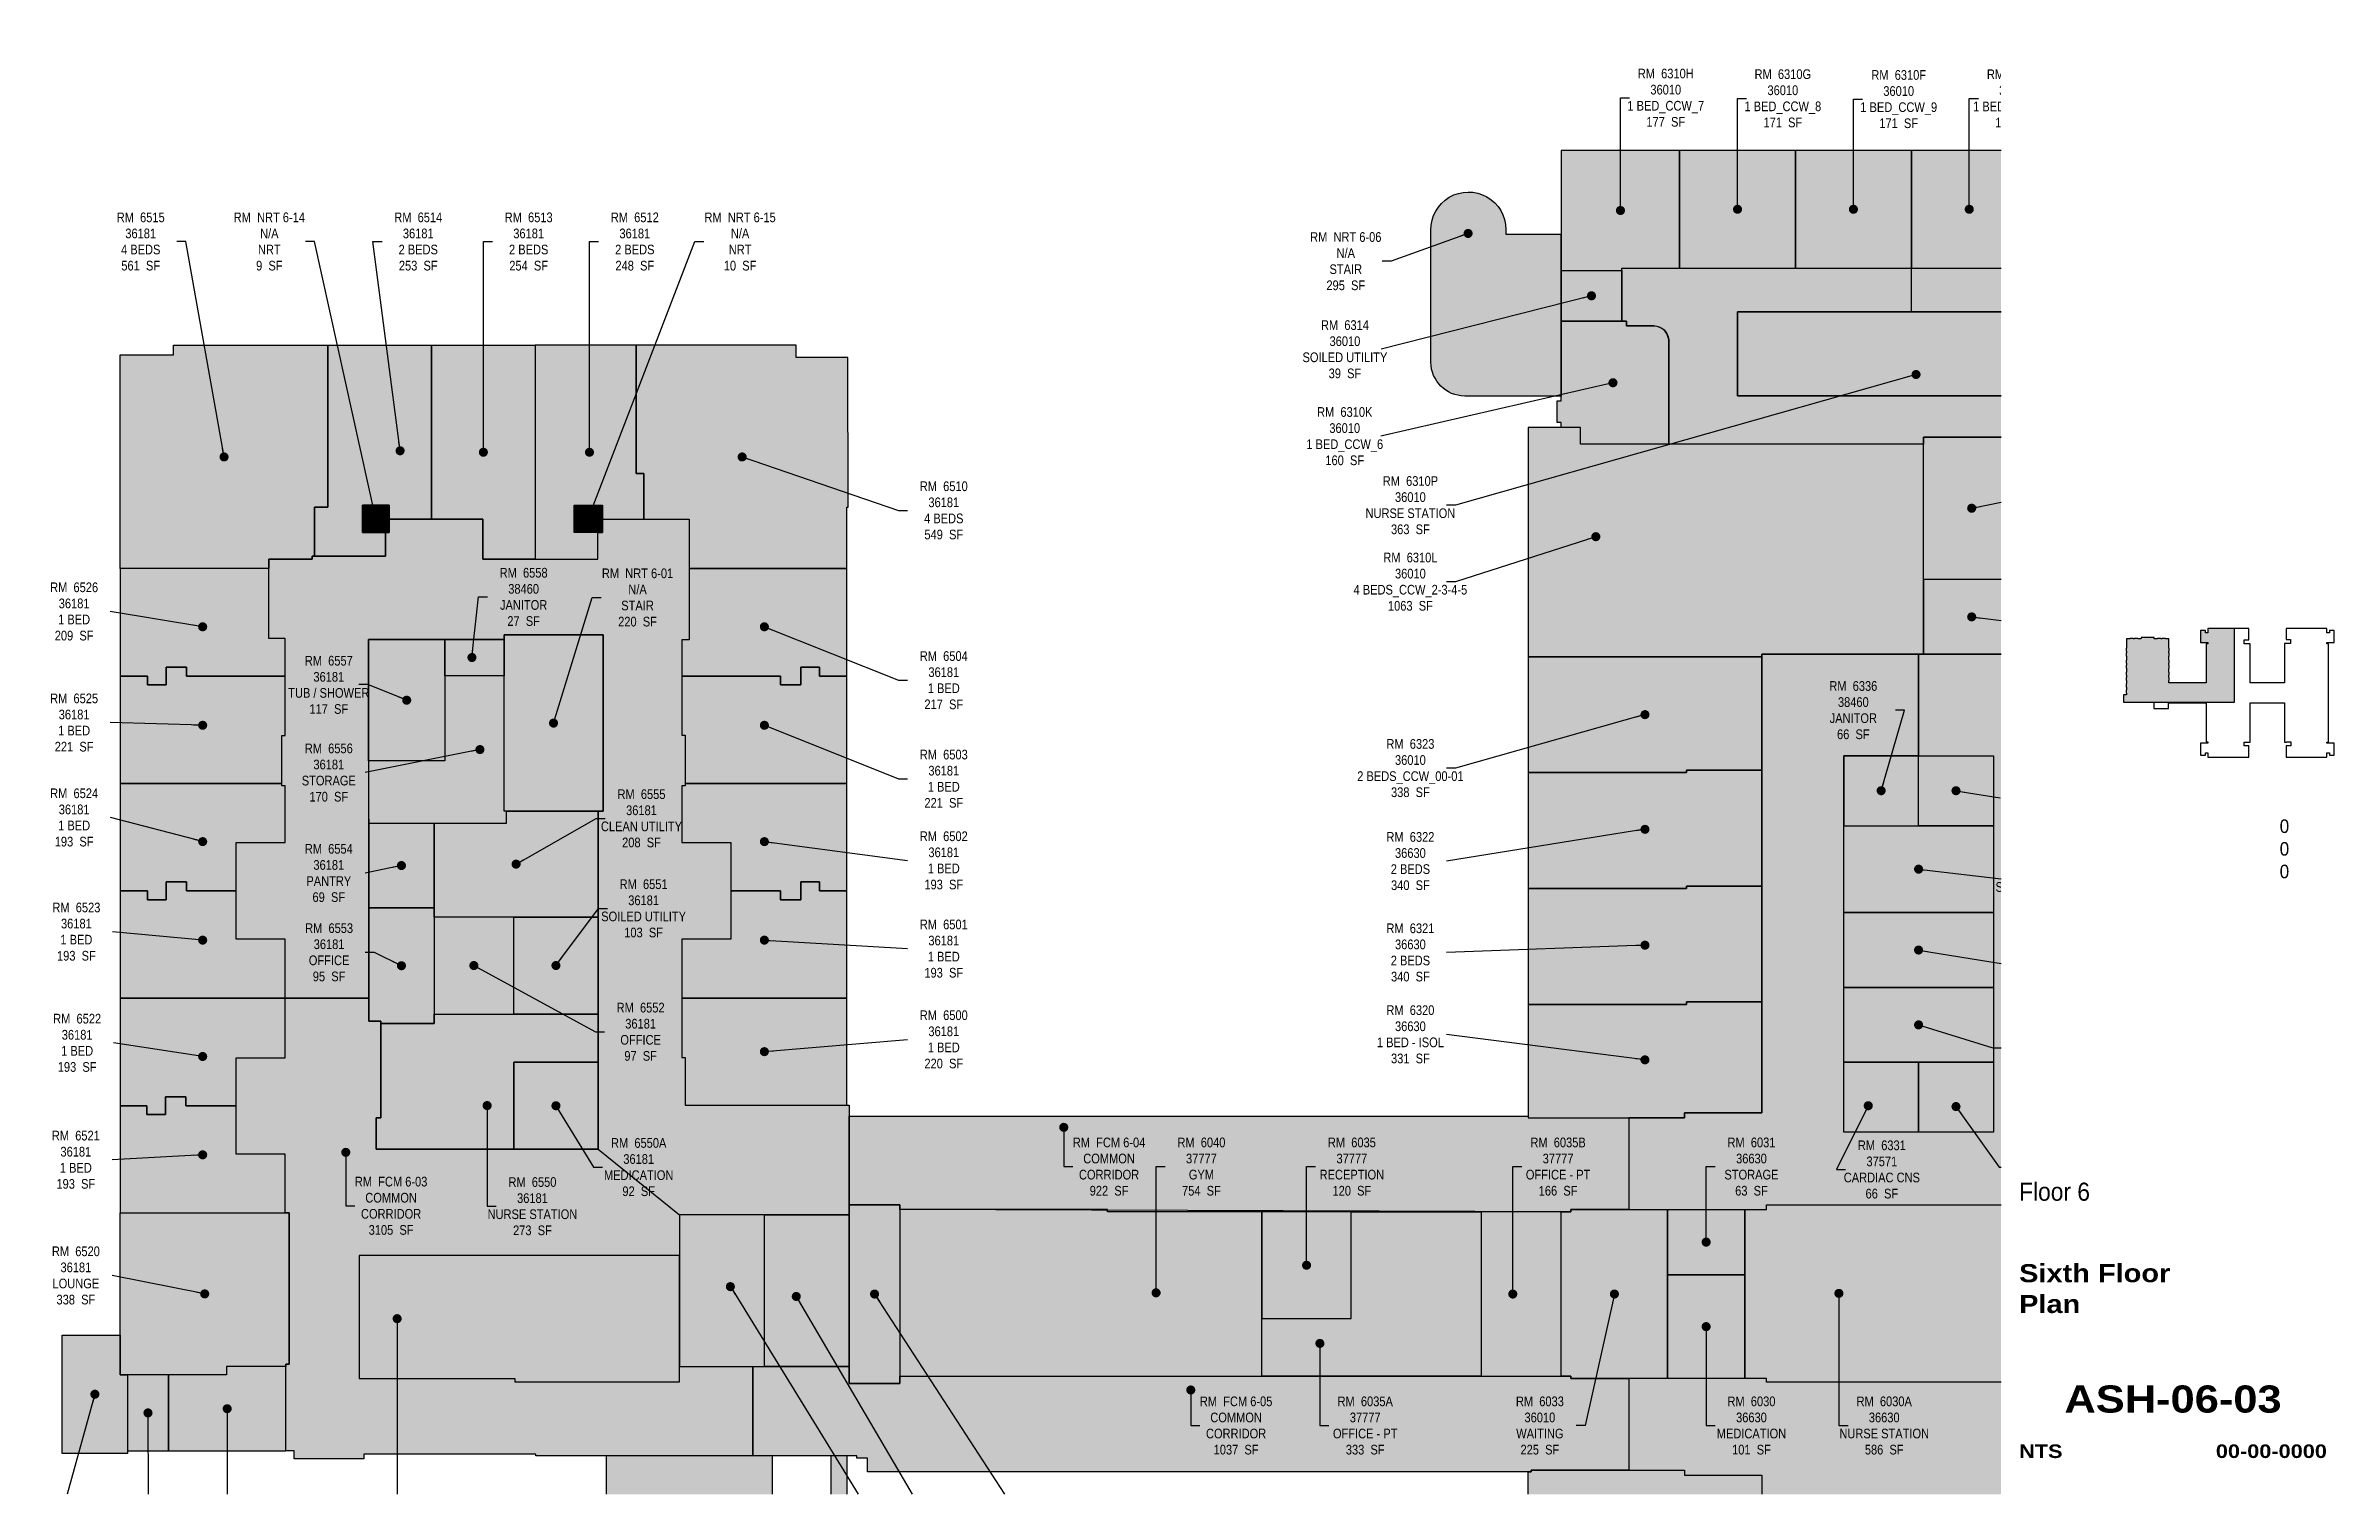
# Paper-space layout '03 new' of a CAD drawing. Header units: inches. Extents: x 0.8 to 16.6, y 0.5 to 10.5.
# The model-space entities are those that its viewports show. They can reach past a viewport. Long polylines and large blocks are cut down to what shows.
import ezdxf
from ezdxf.enums import TextEntityAlignment as Align

# ---------------------------------------------------------------- set-up
doc = ezdxf.new("R2010")
doc.units = ezdxf.units.IN
doc.header["$MEASUREMENT"] = 0
doc.layers.get('Defpoints').update_dxf_attribs({"color": 31})
for name, color, linetype in [('0-LABEL', 3, 'Continuous'), ('1-NRT', 200, 'Continuous'), ('1-NRT-PTN', 253, 'Continuous'), ('3-FCM', 190, 'Continuous'), ('3-FCM-PTN', 9, 'Continuous'), ('4-OCC', 6, 'Continuous'), ('4-OCC-PTN', 95, 'Continuous'), ('T-5', 5, 'Continuous'), ('T-8', 8, 'Continuous')]:
    doc.layers.add(name, color=color, linetype=linetype)
doc.layers.get('Defpoints').freeze()
doc.styles.add('Arial90', font='arial.ttf', dxfattribs={"width": 0.9})
doc.styles.add('ArialBlack', font='')
doc.styles.add('ArialN', font='ARIALN.TTF')
doc.styles.get('ArialBlack').set_extended_font_data('Arial Black')
doc.dimstyles.new('AB-195', dxfattribs={"dimscale": 195, "dimtxt": 0.0703125, "dimasz": 0.0625, "dimexe": 0.0625, "dimexo": 0.125, "dimgap": 0.25, "dimtad": 0, "dimdec": 4, "dimrnd": 0.0625, "dimzin": 0, "dimdsep": 46, "dimlunit": 4, "dimtxsty": 'ArialN', "dimblk": 'ARCHTICK', "dimcen": 0.0625, "dimclrd": 256, "dimclre": 256, "dimclrt": 256, "dimadec": 0, "dimazin": 0, "dimtfac": 1, "dimtdec": 4, "dimtofl": 0, "dimtmove": 2, "dimatfit": 3, "dimldrblk": 'DOT', "dimfxl": 0, "dimfrac": 2, "dimtolj": 1, "dimtzin": 0, "dimlwd": -1, "dimlwe": -1, "dimarcsym": 0})

psp = doc.layouts.new('03 new')

msp = doc.modelspace()

# ---------------------------------------------------------------- texts
at = {"layer": '0-LABEL', "char_height": 13, "attachment_point": 5, "style": 'ArialN'}
for s, insert in [('RM  6310H\\P36010\\P1 BED_CCW_7\\P177  SF', (4786.625000000005, 4811.511569773375)), ('RM  6310G\\P36010\\P1 BED_CCW_8\\P171  SF', (4944.250000000006, 4810.701091820059)), ('RM  6310F\\P36010\\P1 BED_CCW_9\\P171  SF', (5100.250000000006, 4809.629247869374)), ('RM  6310E\\P36010\\P1 BED_CCW_10\\P171  SF', (5256.250000000005, 4810.512934429071)), ('RM  6515\\P36181\\P4 BEDS\\P561  SF', (2733.324646655114, 4617.926655706689)), ('RM  NRT 6-14\\PN/A\\PNRT\\P9  SF', (2906.500000000005, 4617.926655706689)), ('RM  6514\\P36181\\P2 BEDS\\P253  SF', (3107.000000000005, 4617.926655706689)), ('RM  6513\\P36181\\P2 BEDS\\P254  SF', (3255.673934161376, 4617.926655706688)), ('RM  6512\\P36181\\P2 BEDS\\P248  SF', (3398.548934161376, 4617.926655706688)), ('RM  NRT 6-15\\PN/A\\PNRT\\P10  SF', (3540.304979991066, 4617.926655706688)), ('RM  NRT 6-06\\PN/A\\PSTAIR\\P295  SF', (4355.820127207644, 4591.456028127251)), ('RM  6314\\P36010\\PSOILED UTILITY\\P39  SF', (4354.658137445305, 4472.874999999995)), ('RM  6310K\\P36010\\P1 BED_CCW_6\\P160  SF', (4354.392681510941, 4355.874999999995)), ('RM  6510\\P36181\\P4 BEDS\\P549  SF', (3814.552078142717, 4255.937499999995)), ('RM  6310P\\P36010\\PNURSE STATION\\P363  SF', (4442.797290433807, 4262.969550513665)), ('RM  6310L\\P36010\\P4 BEDS_CCW_2-3-4-5\\P1063  SF', (4442.797290433808, 4159.984083245542)), ('RM  6558\\P38460\\PJANITOR\\P27  SF', (3248.876617341411, 4139.459675742407)), ('RM  NRT 6-01\\PN/A\\PSTAIR\\P220  SF', (3402.244301699207, 4138.705431410531)), ('RM  6526\\P36181\\P1 BED\\P209  SF', (2643.669222973236, 4119.86809322761)), ('RM  6557\\P36181\\PTUB / SHOWER\\P117  SF', (2986.554539501577, 4021.038102896843)), ('RM  6504\\P36181\\P1 BED\\P217  SF', (3814.552078142716, 4027.312499999996)), ('RM  6525\\P36181\\P1 BED\\P221  SF', (2643.661821507649, 3970.322730583323)), ('RM  6336\\P38460\\PJANITOR\\P66  SF', (5039.147429586104, 3987.022723246463)), ('RM  6304\\P36010\\PANTEROOM\\P52  SF', (5285.56894092018, 3987.022723246463)), ('RM  6323\\P36010\\P2 BEDS_CCW_00-01\\P338  SF', (4442.797290433807, 3908.999999999995)), ('RM  6556\\P36181\\PSTORAGE\\P170  SF', (2986.554539501577, 3902.987144253483)), ('RM  6503\\P36181\\P1 BED\\P221  SF', (3814.552078142716, 3894.687499999996)), ('RM  6524\\P36181\\P1 BED\\P193  SF', (2643.696328067923, 3842.514773667036)), ('RM  6555\\P36181\\PCLEAN UTILITY\\P208  SF', (3407.541572972186, 3841.370561107041)), ('RM  6502\\P36181\\P1 BED\\P193  SF', (3814.552078142717, 3784.728291734403)), ('RM  6322\\P36630\\P2 BEDS\\P340  SF', (4442.797290433807, 3783.81023356827)), ('RM  6554\\P36181\\PPANTRY\\P69  SF', (2986.554539501577, 3767.775630122108)), ('RM  6334\\P36630\\PSOILED UTILITY\\P164  SF', (5287.766752682684, 3759.792598720281)), ('RM  6551\\P36181\\PSOILED UTILITY\\P103  SF', (3410.413059275557, 3720.128073722098)), ('RM  6523\\P36181\\P1 BED\\P193  SF', (2646.717779761246, 3688.84135548241)), ('RM  6553\\P36181\\POFFICE\\P95  SF', (2986.956860583356, 3661.023977856438)), ('RM  6501\\P36181\\P1 BED\\P193  SF', (3814.552078142715, 3665.989421152973)), ('RM  6321\\P36630\\P2 BEDS\\P340  SF', (4442.797290433806, 3660.796660622614)), ('RM  6333\\P37710\\PPHARMACY\\P141  SF', (5287.151120152612, 3645.858091694979)), ('RM  6522\\P36181\\P1 BED\\P193  SF', (2647.747370009729, 3539.139270879517)), ('RM  6552\\P36181\\POFFICE\\P97  SF', (3406.393720614145, 3554.016513455383)), ('RM  6500\\P36181\\P1 BED\\P220  SF', (3814.552078142715, 3543.780521295689)), ('RM  6320\\P36630\\P1 BED - ISOL\\P331  SF', (4442.797290433806, 3550.589231515746)), ('RM  6521\\P36181\\P1 BED\\P193  SF', (2645.963818477856, 3381.718465258314)), ('RM  6550A\\P36181\\PMEDICATION\\P92  SF', (3403.787451650533, 3371.826195502889)), ('RM  FCM 6-04\\PCOMMON\\PCORRIDOR\\P922  SF', (4037.083043981238, 3372.508751700612)), ('RM  6040\\P37777\\PGYM\\P754  SF', (4161.421298648027, 3372.508751700611)), ('RM  6035\\P37777\\PRECEPTION\\P120  SF', (4364.000000000004, 3372.50875170061)), ('RM  6035B\\P37777\\POFFICE - PT\\P166  SF', (4641.645829108449, 3372.508751700611)), ('RM  6031\\P36630\\PSTORAGE\\P63  SF', (4902.000000000003, 3372.50875170061)), ('RM  6331\\P37571\\PCARDIAC CNS\\P66  SF', (5077.542730649858, 3368.645320964032)), ('RM  FCM 6-03\\PCOMMON\\PCORRIDOR\\P3105  SF', (3070.44216333529, 3319.759211585249)), ('RM  6550\\P36181\\PNURSE STATION\\P273  SF', (3260.750000000003, 3319.195384235298)), ('RM  6520\\P36181\\PLOUNGE\\P338  SF', (2646.034102149719, 3225.968613829417)), ('RM  FCM 6-05\\PCOMMON\\PCORRIDOR\\P1037  SF', (4208.124999999994, 3023.949720088601)), ('RM  6035A\\P37777\\POFFICE - PT\\P333  SF', (4381.955607493705, 3023.949720088601)), ('RM  6033\\P36010\\PWAITING\\P225  SF', (4617.126490026036, 3023.9497200886)), ('RM  6030\\P36630\\PMEDICATION\\P101  SF', (4902.000000000004, 3023.9497200886)), ('RM  6030A\\P36630\\PNURSE STATION\\P586  SF', (5080.73532199395, 3023.9497200886))]:
    msp.add_mtext(s, dxfattribs=dict(at, insert=insert))

# ---------------------------------------------------------------- blocks, each defined once
blk = doc.blocks.new('sheettext_11x17_occ')
at = {"style": 'Arial90', "width": 0.9}
for tag, p in [('INTERIORGROSSAREA', (1.86461371722941, 4.565053935988382)), ('USEABLEAREA', (1.86461371722941, 4.408803935988382)), ('COMMONAREA', (1.86461371722941, 4.252553935988382))]:
    blk.add_attdef(tag, text='', height=0.09375, dxfattribs=at).set_placement(p, align=Align.RIGHT)
blk.add_attdef('FLOOR', text='', height=0.125, dxfattribs=at).set_placement((0, 2.151146237510748), align=Align.TOP_LEFT)
at = {"layer": 'T-8', "style": 'ArialBlack'}
for tag, p, height in [('TITLE_1', (0, 1.463646237510751), 0.125), ('TITLE_2', (0, 1.250955197925625), 0.125), ('SCALE', (0, 0.2499999999999998), 0.09375)]:
    blk.add_attdef(tag, p, '', height=height, dxfattribs=at)
blk.add_attdef('DWG#', text='', height=0.1875, dxfattribs=at).set_placement((1.0625, 0.750955197925627), align=Align.TOP_CENTER)
blk.add_attdef('DATE', text='', height=0.09375, dxfattribs=at).set_placement((2.125, 0.2499999999999998), align=Align.RIGHT)
blk = doc.blocks.new('_ArchTick')
at = {"const_width": 0.15}
blk.add_lwpolyline([(-0.5, -0.5), (0.5, 0.5)], dxfattribs=at)
blk = doc.blocks.new('_Dot')
at = {"lineweight": -2}
blk.add_line((-0.5, 0), (-1, 0), dxfattribs=at)
at = {"const_width": 0.5}
blk.add_lwpolyline([(-0.25, 0, 1), (0.25, 0, 1)], format="xyb", close=True, dxfattribs=at)

# ---------------------------------------------------------------- hatches: boundary and pattern name
at = {"layer": '1-NRT-PTN'}
h = msp.add_hatch(color=256, dxfattribs=at)
edge = h.paths.add_edge_path()
edge.add_line((4646.000000000005, 4410), (4515.999999999997, 4409.999999999999))
edge.add_arc((4516.000000000012, 4455.500000000015), 45.50000000001637, 180.0000000347901, 269.9999999999817, ccw=False)
edge.add_line((4470.499999999995, 4455.499999972388), (4470.500000000006, 4633.433830742981))
edge.add_arc((4520.871694081123, 4634.250006370437), 50.37830591888171, -7.245167921610118e-06, 180.9282857740306, ccw=False)
edge.add_line((4571.250000000005, 4634.249999999998), (4571.250000000005, 4627.749999999999))
edge.add_line((4571.250000000005, 4627.749999999999), (4646.000000000008, 4627.749999999998))
edge.add_line((4646.000000000005, 4627.749999999998), (4646.000000000005, 4410))
for points in [[(3031.945736645489, 4263.249999999996), (3067.750000000007, 4263.249999999996), (3067.750000000007, 4226.249999999996), (3031.945736645489, 4226.249999999996)], [(3316.945736645489, 4263.249999999996), (3354.945736645489, 4263.249999999996), (3354.945736645489, 4226.249999999996), (3316.945736645489, 4226.249999999996)], [(3355.750000000005, 4026.499999999996), (3355.750000000005, 3850.999999999996), (3222.500000000005, 3850.999999999996), (3222.500000000005, 4088.249999999996), (3355.750000000005, 4088.249999999996)], [(3687.250000000003, 3321.249999999997), (3755.500000000005, 3321.249999999996), (3755.500000000003, 3080.749999999995), (3687.250000000004, 3080.749999999995)], [(3458.750000000004, 3252.999999999996), (3027.500000000087, 3253.00000000011), (3027.500000000044, 3087.250000000076), (3237.250000000003, 3087.250000000076), (3237.250000000003, 3082.750000000054), (3458.750000000004, 3082.750000000017)], [(2627.750000000004, 3145.749999999997), (2705.750000000004, 3145.749999999997), (2705.75, 3092.124999999996), (2715.500000000003, 3092.124999999996), (2715.500000000003, 2986.499999999997), (2627.750000000004, 2986.499999999997)]]:
    msp.add_hatch(color=256, dxfattribs=at).paths.add_polyline_path(points)
h = msp.add_hatch(color=256, dxfattribs=at)
edge = h.paths.add_edge_path()
edge.add_line((3405.499999999964, 2837.500000000169), (3573.999999999989, 2837.500000000038))
edge.add_line((3573.999999999989, 2837.500000000038), (3574.000000000024, 2910.999999999996))
edge.add_line((3574.000000000024, 2910.999999999996), (3583.999999999989, 2910.999999999996))
edge.add_line((3583.999999999989, 2910.999999999996), (3583.99999999999, 2983.249999999852))
edge.add_line((3583.99999999999, 2983.249999999852), (3359.999999999981, 2983.250000000035))
edge.add_line((3359.999999999981, 2983.250000000035), (3359.99999999998, 2976.749999999946))
edge.add_line((3359.99999999998, 2976.749999999946), (3359.99999999998, 2912.99999999999))
edge.add_line((3359.99999999998, 2912.99999999999), (3359.999999999964, 2883.000061035257))
edge.add_arc((3405.500000000058, 2883.000000000303), 45.50000000013461, 179.999923141863, 269.999999999882)
h = msp.add_hatch(color=256, dxfattribs=at)
edge = h.paths.add_edge_path()
edge.add_line((3684.499999999972, 2882.999999999993), (3684.499999999984, 2983.249999999981))
edge.add_line((3684.499999999984, 2983.249999999981), (3662.50000000001, 2983.249999999985))
edge.add_line((3662.50000000001, 2983.249999999985), (3662.499999999999, 2891.999999999988))
edge.add_line((3662.499999999999, 2891.999999999988), (3648.499999999987, 2891.999999999996))
edge.add_line((3648.499999999987, 2891.999999999996), (3648.499999999955, 2838.502809077445))
edge.add_arc((3638.999999999999, 2883), 45.49999999997286, 282.0515234011029, 359.9999999999903)
at = {"layer": '3-FCM-PTN'}
for points in [[(2927.750000000006, 4083.374999999997), (2906.000000000004, 4083.374999999997), (2906.000000000005, 4190.249999999997), (2964.000000000005, 4190.249999999997), (2964.000000000005, 4194.249999999998), (3062.945736645489, 4194.249999999998), (3062.945736645489, 4226.249999999996), (3067.750000000007, 4226.249999999996), (3067.750000000007, 4244.249999999996), (3193.750000000005, 4244.249999999996), (3193.750000000005, 4190.249999999996), (3348.945736645489, 4190.249999999995), (3348.945736645489, 4226.249999999996), (3354.945736645489, 4226.249999999996), (3354.945736645489, 4244.249999999996), (3471.750000000005, 4244.249999999995), (3471.750000000005, 4081.749999999996), (3462.000000000005, 4081.749999999996), (3462.000000000005, 3953.374999999996), (3466.250000000005, 3953.374999999996), (3466.250000000005, 3885.124999999996), (3462.000000000005, 3885.124999999996), (3462.000000000004, 3808.749999999996), (3528.000000000005, 3808.749999999996), (3528.000000000005, 3678.749999999996), (3462.000000000005, 3678.749999999996), (3462.000000000003, 3519.499999999996), (3466.250000000005, 3519.499999999995), (3466.250000000004, 3455.499999999996), (3687.000000000004, 3455.499999999996), (3687.000000000004, 3307.499999999995), (3458.750000000014, 3307.499999999995), (3458.750000000014, 3253.00000000011), (3027.500000000087, 3253.000000000036), (3027.500000000087, 3087.250000000076), (3237.250000000003, 3087.250000000076), (3237.250000000003, 3082.750000000041), (3458.750000000004, 3082.750000000017), (3458.750000000004, 3103.499999999996), (3557.250000000001, 3103.499999999996), (3557.249999999984, 2983.249999999939), (3265.250000000004, 2983.249999999998), (3265.250000000004, 2985.250000000089), (3033.750000000005, 2985.250000000089), (3033.750000000005, 2978.999999999997), (2939.750000000004, 2978.999999999997), (2939.750000000004, 2989.749999999998), (2928.750000000004, 2989.749999999998), (2928.750000000004, 3106.749999999997), (2933.250000000004, 3106.749999999997), (2933.250000000071, 3310.249999999998), (2927.750000000004, 3310.249999999998), (2927.750000000003, 3389.337913800708), (2861.750000000004, 3389.337913800708), (2861.750000000004, 3518.999999999997), (2927.750000000008, 3518.999999999994), (2927.750000000005, 3599.109374999998), (3040.500000000004, 3599.109374999997), (3040.500000000005, 3568.249999999996), (3056.750000000004, 3568.249999999996), (3056.750000000004, 3438.249999999996), (3050.250000000004, 3438.249999999996), (3050.250000000004, 3395.999999999996), (3349.250000000002, 3395.999999999997), (3349.250000000002, 3577.999999999996), (3349.250000000003, 3850.999999999996), (3355.750000000005, 3850.999999999997), (3355.750000000005, 4088.249999999997), (3222.500000000005, 4088.249999999997), (3222.500000000005, 4082.249999999996), (3040.000000000005, 4082.249999999997), (3040.500000000004, 3599.124999999997), (2927.750000000005, 3599.124999999998), (2927.750000000005, 3678.749999999996), (2861.750000000004, 3678.749999999996), (2861.750000000002, 3808.749999999996), (2927.750000000004, 3808.749999999996), (2927.750000000005, 3885.124999999997), (2923.500000000004, 3885.124999999997), (2923.499999999996, 3952.874999999995), (2927.750000000007, 3952.874999999995)], [(5338.268460914258, 2914.999999999994), (5338.250000000004, 2957.249999999994), (5387.000000000004, 2957.249999999994), (5387.000000000004, 3090.499999999994), (5370.750000000004, 3090.499999999994), (5370.750000000004, 3155.499999999994), (5335.000000000004, 3155.499999999994), (5335.000000000004, 3317.999999999994), (5387.000000000004, 3317.999999999993), (5387.000000000004, 3444.749999999994), (5338.250000000004, 3444.749999999994), (5338.250000000005, 4062.249999999994), (5127.015625000005, 4062.249999999995), (5127.015625000005, 3925.749999999994), (5227.750000000005, 3925.749999999994), (5227.750000000004, 3418.749999999994), (5026.250000000004, 3418.749999999995), (5026.250000000005, 3925.749999999994), (5127.000000000005, 3925.749999999994), (5127.000000000005, 4062.249999999995), (4915.750000000005, 4062.249999999995), (4915.750000000005, 3444.749999999995), (4811.750000000003, 3444.749999999995), (4811.750000000004, 3438.24999843495), (4737.000000000004, 3438.249980436934), (4737.000000000004, 3314.749999999995), (4922.250000000004, 3314.749999999993), (4922.250000000004, 3321.249999999995), (5247.750000000004, 3321.06299623587), (5247.750000000002, 3082.56299623587), (4922.250000000004, 3082.562996235869), (4922.250000000005, 3087.249999999995), (4737.000000000004, 3087.249999999995), (4737.000000000004, 2963.749999999995), (4811.750000000004, 2963.749999999995), (4811.750000000004, 2957.249999999995), (4915.750000000004, 2957.249999999995), (4915.750000000004, 2914.999999999995), (5026.250000000004, 2914.999999999995), (5026.250000000004, 2911.749999999994), (5227.750000000004, 2911.749999999994), (5227.750000000004, 2914.999999999994)], [(4737.000000000004, 3314.749999999994), (4659.000000000004, 3314.749999999993), (4659.000000000004, 3311.499999999995), (3755.500000000004, 3314.749999999996), (3755.500000000004, 3321.249999999996), (3687.250000000003, 3321.249999999997), (3687.000000000004, 3440.499999999996), (4601.500000000004, 3440.499999999995), (4601.500000000004, 3438.249999999995), (4737.000000000004, 3438.249980436934)], [(4737.000000000004, 3087.249999999995), (4737.000000000004, 2963.749999999995), (4605.500000000014, 2963.749999999995), (4605.500000000014, 2961.499999999995), (4601.500000000003, 2961.499999999995), (3712.000000000003, 2961.499999999995), (3712.000000000003, 2979.999999999996), (3697.499999999993, 2979.999999999996), (3697.499999999992, 2983.249999999979), (3557.249999999984, 2983.249999999939), (3557.250000000001, 3103.499999999996), (3687.250000000004, 3103.499999999996), (3687.250000000004, 3080.749999999995), (3755.500000000003, 3080.749999999995), (3755.500000000004, 3090.499999999996), (4659.000000000003, 3090.499999999996), (4659.000000000003, 3087.249999999995)]]:
    msp.add_hatch(color=256, dxfattribs=at).paths.add_polyline_path(points)
at = {"layer": '4-OCC-PTN'}
for color, points in [(17, [(4805.250000000004, 4582.249999999995), (4805.250000000005, 4740.499999999995), (4646.000000000005, 4740.499999999995), (4646.000000000003, 4578.999999999995), (4727.250000000004, 4578.999999999995), (4727.250000000003, 4582.249999999995)]), (17, [(4961.250000000006, 4582.249999999995), (4961.250000000005, 4740.499999999995), (4805.250000000005, 4740.499999999995), (4805.250000000005, 4582.249999999995)]), (17, [(5117.250000000005, 4582.249999999995), (5117.250000000005, 4740.499999999995), (4961.250000000005, 4740.499999999995), (4961.250000000006, 4582.249999999995)]), (17, [(5273.250000000003, 4582.249999999995), (5273.250000000005, 4740.499999999994), (5117.250000000005, 4740.499999999994), (5117.250000000005, 4582.249999999995)]), (17, [(4727.250000000005, 4510.749999999995), (4646.000000000005, 4510.749999999995), (4646.000000000003, 4578.999999999995), (4727.250000000004, 4578.999999999995)]), (17, [(5345.303128963462, 4410.249999999994), (4883.250000000005, 4410.249999999995), (4883.250000000005, 4523.497687636893), (5345.303128963462, 4523.497687636893)]), (30, [(2985.250000000005, 4478.249999999998), (2985.250000000005, 4260.249999999997), (2967.250000000005, 4260.249999999997), (2967.250000000005, 4194.249999999997), (2964.000000000005, 4194.249999999998), (2964.000000000005, 4190.249999999997), (2906.000000000005, 4190.249999999996), (2906.000000000005, 4177.624999999996), (2827.625000000005, 4177.624999999996), (2705.750000000005, 4177.624999999996), (2705.750000000005, 4257.249999999997), (2705.750000000005, 4465.249999999997), (2777.250000000005, 4465.249999999997), (2777.250000000005, 4478.249999999997)]), (30, [(3124.750000000005, 4478.249999999995), (3124.750000000005, 4244.249999999997), (3067.750000000007, 4244.249999999996), (3067.750000000007, 4263.249999999996), (3031.945736645489, 4263.249999999996), (3031.945736645489, 4226.249999999996), (3062.945736645489, 4226.249999999996), (3062.945736645489, 4194.249999999996), (2967.250000000005, 4194.249999999997), (2967.250000000005, 4260.249999999997), (2985.250000000005, 4260.249999999997), (2985.250000000005, 4478.249999999996)]), (30, [(3264.597868322748, 4478.249999999996), (3264.597868322747, 4257.249999999996), (3264.597868322747, 4190.249999999995), (3193.750000000005, 4190.249999999996), (3193.750000000005, 4244.250000000001), (3124.750000000005, 4244.249999999997), (3124.750000000005, 4478.249999999995)]), (30, [(3410.500000000005, 4305.749999999997), (3400.500000000005, 4305.749999999997), (3400.500000000002, 4478.249999999996), (3264.597868322748, 4478.249999999996), (3264.597868322747, 4190.249999999995), (3348.945736645489, 4190.249999999995), (3348.945736645489, 4226.249999999996), (3316.945736645489, 4226.249999999996), (3316.945736645489, 4263.249999999996), (3354.945736645489, 4263.249999999996), (3354.945736645489, 4244.249999999996), (3410.500000000005, 4244.249999999997)]), (30, [(3400.500000000005, 4305.749999999997), (3410.500000000005, 4305.749999999997), (3410.500000000005, 4244.249999999997), (3471.750000000005, 4244.249999999997), (3471.750000000005, 4177.624999999995), (3684.000000000005, 4177.624999999996), (3684.000000000005, 4260.499999999995), (3685.625000000005, 4260.499999999995), (3685.429438267504, 4461.999999999995), (3615.750000000005, 4461.999999999995), (3615.750000000005, 4478.249999999996), (3400.500000000002, 4478.249999999996)]), (17, [(5133.500000000005, 4344.999999999995), (4672.000000000005, 4344.999999999995), (4672.000000000005, 4367.749999999995), (4601.500000000015, 4367.749999999995), (4601.500000000014, 4058.999999999994), (4915.750000000005, 4058.999999999994), (4915.750000000005, 4062.249999999995), (5133.500000000006, 4062.249999999995)]), (17, [(5263.500000000005, 4162.999999999994), (5133.500000000006, 4162.999999999997), (5133.500000000005, 4354.749999999992), (5263.500000000005, 4354.749999999994)]), (30, [(2906.000000000005, 4177.624999999996), (2705.750000000005, 4177.624999999996), (2705.750000000005, 4032.999999999997), (2742.312500000005, 4032.999999999997), (2742.312500000005, 4020.999999999991), (2767.687500000005, 4020.999999999997), (2767.687500000002, 4044.999999999997), (2794.937500000005, 4044.999999999997), (2794.937500000005, 4032.999999999997), (2927.750000000006, 4032.999999999996), (2927.750000000006, 4083.374999999997), (2906.000000000004, 4083.374999999997)]), (30, [(3462.000000000005, 4032.999999999995), (3594.812500000005, 4032.999999999995), (3594.812500000005, 4020.999999999995), (3622.062500000004, 4020.999999999998), (3622.062500000004, 4044.999999999996), (3647.437500000004, 4044.999999999995), (3647.437500000005, 4032.999999999995), (3684.000000000005, 4032.999999999995), (3684.000000000005, 4177.624999999996), (3471.750000000005, 4177.624999999995), (3471.750000000004, 4081.749999999996), (3462.000000000003, 4081.749999999996)]), (17, [(5133.500000000006, 4062.249999999995), (5263.500000000005, 4062.249999999994), (5263.500000000005, 4162.999999999994), (5133.500000000005, 4162.999999999997)]), (30, [(3142.875000000005, 3918.624999999996), (3040.000000000004, 3918.624999999997), (3040.000000000005, 4082.249999999996), (3142.875000000005, 4082.249999999996)]), (201, [(3142.875000000005, 4033.250000000002), (3142.875000000005, 4082.249999999996), (3222.500000000005, 4082.249999999996), (3222.500000000005, 4033.249999999996)]), (30, [(2927.750000000005, 4032.999999999996), (2794.937500000005, 4032.999999999997), (2794.937500000005, 4044.999999999997), (2767.687500000002, 4044.999999999997), (2767.687500000005, 4020.999999999996), (2742.312500000005, 4020.999999999991), (2742.312500000005, 4032.999999999997), (2705.750000000005, 4032.999999999997), (2705.750000000005, 3888.374999999997), (2923.500000000004, 3888.374999999997), (2923.500000000005, 3952.874999999995), (2927.750000000006, 3952.874999999996)]), (30, [(3471.125000000005, 3888.374999999996), (3684.000000000005, 3888.374999999996), (3684.000000000005, 4032.999999999995), (3647.437500000005, 4032.999999999995), (3647.437500000004, 4044.999999999995), (3622.062500000004, 4044.999999999996), (3622.062500000004, 4020.999999999998), (3594.812500000005, 4020.999999999995), (3594.812500000005, 4032.999999999995), (3462.000000000004, 4032.999999999995), (3462.000000000005, 3953.374999999996), (3466.250000000005, 3953.374999999994), (3466.250000000004, 3888.374999999996)]), (17, [(4915.750000000005, 4058.999999999994), (4601.500000000014, 4058.999999999994), (4601.500000000005, 3902.999999999994), (4814.500000000003, 3902.999999999995), (4814.500000000004, 3906.249999999994), (4915.750000000004, 3906.249999999995)]), (30, [(3040.000000000007, 3918.624999999997), (3040.000000000004, 3834.749999999994), (3225.750000000005, 3834.749999999996), (3225.750000000005, 3850.999999999996), (3222.500000000005, 3850.999999999996), (3222.500000000005, 4033.249999999996), (3142.875000000005, 4033.250000000002), (3142.875000000005, 3918.624999999996)]), (201, [(5026.250000000006, 3925.749999999994), (5026.250000000186, 3831.499999999994), (5127.000000000005, 3831.499999999994), (5127.000000000006, 3925.749999999994)]), (26, [(5227.750000000185, 3831.499999999994), (5127.000000000186, 3831.499999999994), (5127.000000000006, 3925.749999999994), (5227.750000000005, 3925.749999999994)]), (30, [(2923.500000000004, 3885.124999999997), (2923.500000000004, 3888.374999999997), (2705.750000000005, 3888.374999999997), (2705.750000000004, 3743.749999999996), (2742.312500000004, 3743.749999999996), (2742.312500000004, 3731.749999999999), (2767.687500000004, 3731.749999999993), (2767.687500000005, 3755.749999999997), (2794.937500000004, 3755.749999999997), (2794.937500000004, 3743.749999999996), (2861.750000000004, 3743.749999999996), (2861.750000000005, 3808.749999999996), (2927.750000000004, 3808.749999999997), (2927.750000000005, 3885.124999999997)]), (30, [(3462.000000000004, 3808.749999999995), (3528.000000000005, 3808.749999999994), (3528.000000000003, 3743.749999999995), (3594.812500000003, 3743.749999999995), (3594.812500000002, 3731.749999999994), (3622.062500000003, 3731.749999999994), (3622.062500000002, 3755.749999999995), (3647.437500000005, 3755.749999999994), (3647.437500000003, 3743.749999999995), (3684.000000000005, 3743.749999999994), (3684.000000000004, 3888.374999999996), (3466.250000000004, 3888.374999999996), (3466.250000000004, 3885.124999999995), (3462.000000000005, 3885.124999999996)]), (26, [(4915.750000000004, 3750.249999999995), (4915.750000000004, 3906.249999999995), (4814.500000000003, 3906.249999999994), (4814.500000000003, 3902.999999999995), (4601.500000000005, 3902.999999999994), (4601.500000000005, 3746.999999999994), (4814.500000000003, 3746.999999999994), (4814.500000000003, 3750.249999999995)]), (30, [(3125.000000000004, 3720.999999999996), (3040.500000000004, 3720.999999999996), (3040.500000000004, 3834.749999999994), (3128.250000000004, 3834.749999999995), (3128.250000000004, 3720.999999999996)]), (30, [(3128.250000000005, 3708.522824532929), (3128.250000000004, 3834.749999999995), (3225.750000000005, 3834.749999999996), (3225.750000000005, 3850.999999999996), (3349.250000000005, 3850.999999999996), (3349.250000000003, 3708.522824532929)]), (26, [(5227.750000000149, 3714.499999999994), (5026.250000000186, 3714.499999999994), (5026.250000000186, 3831.499999999994), (5227.750000000185, 3831.499999999994)]), (30, [(2861.750000000004, 3743.749999999996), (2794.937500000004, 3743.749999999996), (2794.937500000004, 3755.749999999997), (2767.687500000005, 3755.749999999997), (2767.687500000004, 3731.749999999993), (2742.312500000004, 3731.749999999999), (2742.312500000004, 3743.749999999996), (2705.750000000005, 3743.749999999996), (2705.750000000004, 3599.124999999997), (2927.750000000005, 3599.125), (2927.750000000002, 3678.749999999996), (2861.750000000004, 3678.749999999997)]), (30, [(3471.125000000004, 3599.124999999996), (3684.000000000004, 3599.124999999996), (3684.000000000005, 3743.749999999994), (3647.437500000002, 3743.749999999995), (3647.437500000005, 3755.749999999994), (3622.062500000002, 3755.749999999995), (3622.062500000003, 3731.749999999994), (3594.812500000002, 3731.749999999994), (3594.812500000003, 3743.749999999995), (3528.000000000003, 3743.749999999996), (3528.000000000004, 3678.749999999996), (3462.000000000004, 3678.749999999996), (3462.000000000003, 3599.124999999996)]), (26, [(4915.750000000004, 3750.249999999995), (4814.500000000003, 3750.249999999995), (4814.500000000003, 3746.999999999995), (4601.500000000005, 3746.999999999994), (4601.500000000005, 3590.999999999994), (4814.500000000003, 3590.999999999994), (4814.500000000003, 3594.249999999995), (4915.750000000003, 3594.249999999995)]), (30, [(3128.250000000006, 3564.999999999996), (3056.750000000004, 3564.999999999996), (3056.750000000004, 3568.249999999995), (3040.500000000004, 3568.249999999996), (3040.500000000005, 3720.999999999996), (3128.250000000004, 3720.999999999996)]), (30, [(3128.250000000006, 3577.999999999996), (3235.500000000004, 3577.999999999996), (3235.500000000004, 3708.522824532929), (3128.250000000005, 3708.522824532929)]), (30, [(3235.500000000004, 3708.522824532929), (3349.250000000004, 3708.522824532929), (3349.250000000003, 3577.999999999996), (3235.500000000004, 3577.999999999996)]), (77, [(5227.750000000185, 3613.749999999994), (5026.250000000186, 3613.749999999994), (5026.250000000186, 3714.499999999994), (5227.750000000185, 3714.499999999994)]), (17, [(5227.750000000004, 3512.999999999994), (5026.250000000005, 3512.999999999994), (5026.250000000005, 3613.749999999994), (5227.750000000004, 3613.749999999994)]), (30, [(2927.750000000006, 3599.125), (2705.750000000004, 3599.124999999997), (2705.750000000004, 3454.499999999997), (2741.500000000005, 3454.499999999997), (2741.500000000006, 3442.499999999997), (2766.875000000004, 3442.500000000002), (2766.875000000004, 3466.499999999996), (2794.125000000004, 3466.499999999997), (2794.125000000004, 3454.499999999996), (2861.750000000004, 3454.499999999996), (2861.750000000005, 3518.999999999997), (2927.750000000007, 3518.999999999994)]), (30, [(3050.250000000004, 3438.249999999997), (3056.750000000004, 3438.249999999996), (3056.750000000004, 3564.999999999996), (3128.250000000006, 3564.999999999996), (3128.250000000006, 3577.999999999996), (3248.500000000004, 3577.999999999996), (3251.750000000004, 3577.999999999996), (3272.106067077505, 3577.999999999996), (3349.250000000003, 3577.999999999996), (3349.250000000002, 3561.749999999996), (3349.250000000002, 3512.999999999996), (3235.500000000004, 3512.999999999996), (3235.500000000004, 3509.749999999996), (3235.500000000005, 3395.999999999997), (3232.250000000005, 3395.999999999997), (3050.250000000005, 3395.999999999996)]), (30, [(3462.000000000003, 3599.124999999996), (3462.000000000003, 3519.499999999995), (3466.250000000005, 3519.499999999995), (3466.250000000004, 3455.499999999996), (3648.250000000004, 3455.499999999996), (3666.335677498327, 3455.499999999996), (3684.000000000005, 3455.499999999996), (3684.000000000005, 3599.124999999996)]), (26, [(4915.750000000003, 3594.249999999995), (4814.500000000003, 3594.249999999995), (4814.500000000003, 3590.999999999995), (4601.500000000005, 3590.999999999994), (4601.500000000004, 3438.249999999995), (4811.750000000004, 3438.24999843495), (4811.750000000003, 3444.749999999995), (4915.750000000004, 3444.749999999995)]), (30, [(3235.500000000004, 3395.999999999996), (3235.500000000004, 3512.999999999995), (3349.250000000002, 3512.999999999995), (3349.250000000004, 3395.999999999996)]), (40, [(5127.000000000004, 3418.749999999994), (5026.250000000004, 3418.749999999994), (5026.250000000005, 3512.999999999993), (5127.000000000002, 3512.999999999994)]), (31, [(5127.000000000002, 3512.999999999994), (5227.750000000004, 3512.999999999994), (5227.750000000004, 3418.749999999994), (5127.000000000002, 3418.749999999994)]), (30, [(2861.750000000004, 3454.499999999996), (2794.125000000004, 3454.499999999996), (2794.125000000004, 3466.499999999997), (2766.875000000004, 3466.499999999996), (2766.875000000004, 3442.500000000002), (2741.500000000006, 3442.499999999997), (2741.500000000005, 3454.499999999997), (2705.750000000004, 3454.499999999997), (2705.750000000005, 3310.249999999998), (2927.750000000004, 3310.249999999998), (2927.750000000003, 3389.33791380071), (2861.750000000004, 3389.33791380071)]), (30, [(2848.750000000004, 3103.499999999997), (2848.750000000004, 3092.124999999997), (2705.75, 3092.124999999996), (2705.750000000005, 3310.249999999998), (2933.250000000002, 3310.249999999998), (2933.250000000004, 3106.749999999997), (2928.750000000003, 3106.749999999997), (2928.750000000003, 3103.499999999997)]), (30, [(3458.750000000004, 3103.499999999996), (3573.000000000002, 3103.499999999996), (3573.000000000003, 3307.499999999995), (3458.750000000004, 3307.499999999988)]), (30, [(3573.000000000003, 3307.499999999995), (3687.250000000004, 3307.499999999996), (3687.250000000004, 3103.499999999996), (3573.000000000002, 3103.499999999995)]), (246, [(3755.500000000004, 3314.749999999996), (3755.500000000004, 3090.499999999996), (4243.000000000004, 3090.499999999995), (4243.000000000004, 3311.499999999995), (4035.000000000004, 3311.499999999996), (4035.000000000004, 3314.749999999996)]), (246, [(4363.000000000005, 3167.999999999995), (4362.999999999996, 3311.499999999995), (4243.000000000004, 3311.499999999995), (4243.000000000003, 3167.999999999995)]), (246, [(4243.000000000003, 3167.999999999995), (4363.000000000005, 3167.999999999995), (4362.999999999996, 3311.499999999995), (4538.000000000003, 3311.499999999997), (4538.000000000002, 3090.499999999997), (4243.000000000004, 3090.499999999995)]), (246, [(4646.000000000004, 3178.999999999995), (4646.000000000004, 3311.499999999995), (4538.000000000003, 3311.499999999997), (4538.000000000002, 3090.499999999997), (4646.000000000006, 3090.499999999995)]), (17, [(4646.000000000004, 3311.499999999995), (4659.000000000004, 3311.499999999995), (4659.000000000004, 3314.749999999993), (4789.000000000004, 3314.749999999995), (4789.000000000004, 3087.249999999995), (4659.000000000003, 3087.249999999995), (4659.000000000003, 3090.499999999996), (4646.000000000004, 3090.499999999995)]), (26, [(4893.000000000004, 3226.999999999997), (4789.000000000004, 3226.999999999995), (4789.000000000004, 3314.749999999994), (4893.000000000004, 3314.749999999997)]), (26, [(4893.000000000004, 3314.749999999993), (4922.250000000004, 3314.749999999993), (4922.250000000004, 3321.249999999995), (5247.750000000004, 3321.06299623587), (5247.750000000002, 3082.56299623587), (4922.250000000004, 3082.562996235869), (4922.250000000005, 3087.249999999995), (4893.000000000004, 3087.249999999995)]), (26, [(4893.000000000004, 3087.249999999995), (4789.000000000004, 3087.249999999995), (4789.000000000004, 3226.999999999995), (4893.000000000004, 3226.999999999997)]), (30, [(2715.500000000003, 2989.749999999997), (2770.750000000004, 2989.749999999997), (2770.750000000004, 3092.124999999996), (2715.500000000003, 3092.124999999996)]), (30, [(2848.750000000004, 3103.499999999997), (2848.750000000004, 3092.124999999997), (2770.750000000004, 3092.124999999996), (2770.750000000003, 2989.749999999997), (2928.750000000003, 2989.749999999998), (2928.750000000003, 3103.499999999997)]), (26, [(4915.750000000004, 2807.749999999995), (4815.000000000003, 2807.749999999994), (4815.000000000004, 2810.999999999995), (4601.500000000003, 2810.999999999995), (4601.500000000003, 2961.499999999995), (4605.500000000014, 2961.499999999995), (4605.500000000014, 2963.749999999995), (4811.750000000004, 2963.749999999995), (4811.750000000004, 2957.249999999995), (4915.750000000004, 2957.249999999995)])]:
    msp.add_hatch(color=color, dxfattribs=at).paths.add_polyline_path(points)
h = msp.add_hatch(color=17, dxfattribs=at)
edge = h.paths.add_edge_path()
edge.add_line((4770.593217798282, 4504.292856022652), (4733.750000000005, 4504.249999999995))
edge.add_line((4733.750000000005, 4504.249999999995), (4733.750000000005, 4510.749999999995))
edge.add_line((4733.750000000005, 4510.749999999995), (4727.250000000005, 4510.749999999995))
edge.add_line((4727.250000000005, 4510.749999999995), (4727.250000000003, 4582.249999999995))
edge.add_line((4727.250000000003, 4582.249999999995), (5117.234375000005, 4582.249999999995))
edge.add_line((5117.234375000005, 4582.249999999995), (5117.234375000005, 4523.497687636893))
edge.add_line((5117.234375000005, 4523.497687636893), (4883.250000000005, 4523.497687636893))
edge.add_line((4883.250000000005, 4523.497687636893), (4883.250000000005, 4410.249999999995))
edge.add_line((4883.250000000005, 4410.249999999995), (5345.303128963462, 4410.249999999994))
edge.add_line((5345.303128963462, 4410.249999999994), (5345.303128963462, 4523.497687636893))
edge.add_line((5345.303128963462, 4523.497687636893), (5117.250000000008, 4523.497687636907))
edge.add_line((5117.250000000008, 4523.497687636907), (5117.250000000005, 4582.249999999995))
edge.add_line((5117.250000000005, 4582.249999999995), (5494.250000000005, 4582.249999999994))
edge.add_line((5494.250000000005, 4582.249999999994), (5494.250000000005, 4510.749999999994))
edge.add_line((5494.250000000005, 4510.749999999994), (5608.000000000007, 4510.749999999996))
edge.add_line((5608.000000000007, 4510.749999999996), (5608.000000000005, 4490.793086043583))
edge.add_line((5608.000000000005, 4490.793086043583), (5612.000000000003, 4490.793086043583))
edge.add_line((5612.000000000003, 4490.793086043583), (5612.000000000005, 4387.706913956402))
edge.add_line((5612.000000000005, 4387.706913956402), (5608.000000000005, 4387.706913956403))
edge.add_line((5608.000000000005, 4387.706913956403), (5608.000000000005, 4344.999999999994))
edge.add_line((5608.000000000005, 4344.999999999994), (5442.250000000005, 4344.999999999994))
edge.add_line((5442.250000000005, 4344.999999999994), (5442.250000000005, 4062.249999999994))
edge.add_line((5442.250000000005, 4062.249999999994), (5439.000000000005, 4058.999999999994))
edge.add_line((5439.000000000005, 4058.999999999994), (5439.000000000005, 4055.749999999993))
edge.add_line((5439.000000000005, 4055.749999999993), (5338.250000000005, 4055.749999999993))
edge.add_line((5338.250000000005, 4055.749999999993), (5338.250000000005, 4062.249999999994))
edge.add_line((5338.250000000005, 4062.249999999994), (5263.500000000005, 4062.249999999994))
edge.add_line((5263.500000000005, 4062.249999999994), (5263.500000000005, 4354.749999999994))
edge.add_line((5263.500000000005, 4354.749999999994), (5133.500000000005, 4354.749999999992))
edge.add_line((5133.500000000005, 4354.749999999992), (5133.500000000005, 4344.999999999995))
edge.add_line((5133.500000000005, 4344.999999999995), (4790.683812279924, 4344.999999999995))
edge.add_line((4790.683812279924, 4344.999999999995), (4790.683812279928, 4485.780463573286))
edge.add_arc((4770.593217798286, 4484.134989802321), 20.15786622033021, 4.682227701495369, 89.99999999936149)
edge.add_line((4770.593217798511, 4504.292856022652), (4770.593217798282, 4504.292856022652))
h = msp.add_hatch(color=17, dxfattribs=at)
edge = h.paths.add_edge_path()
edge.add_line((4672.000000000005, 4344.999999999995), (4672.000000000005, 4367.749999999995))
edge.add_line((4672.000000000005, 4367.749999999995), (4646.000000000005, 4367.749999999995))
edge.add_line((4646.000000000005, 4367.749999999995), (4646.000000000005, 4374.249999999995))
edge.add_line((4646.000000000005, 4374.249999999995), (4640.427068711531, 4374.249999999994))
edge.add_line((4640.427068711531, 4374.249999999994), (4640.427068711531, 4403.499999999995))
edge.add_line((4640.427068711531, 4403.499999999995), (4646.000000000005, 4403.499999999995))
edge.add_line((4646.000000000005, 4403.499999999995), (4646.000000000011, 4510.749999999995))
edge.add_line((4646.000000000011, 4510.749999999995), (4733.750000000005, 4510.749999999995))
edge.add_line((4733.750000000005, 4510.749999999995), (4733.750000000005, 4504.249999999995))
edge.add_line((4733.750000000005, 4504.249999999995), (4770.56976272273, 4504.292842376844))
edge.add_arc((4770.593217798282, 4484.134989802319), 20.15786622033272, 4.682227701500096, 90.06666762869918, ccw=False)
edge.add_line((4790.683812279926, 4485.780463573286), (4790.683812279924, 4344.999999999995))
edge.add_line((4790.683812279924, 4344.999999999995), (4672.000000000005, 4344.999999999995))

# ---------------------------------------------------------------- linework, layer by layer
at = {"layer": '1-NRT'}
for points in [[(4646.000000000005, 4410), (4515.999999999997, 4409.999999999999, -0.4142135621951573), (4470.499999999995, 4455.499999972388), (4470.500000000006, 4633.433830742981, -1.008133875078394), (4571.250000000005, 4634.249999999998), (4571.250000000005, 4627.749999999999), (4646.000000000008, 4627.749999999998), (4646.000000000005, 4627.749999999998), (4646.000000000005, 4627.749999999998), (4646.000000000005, 4410), (4646.000000000005, 4410), (4646.000000000005, 4410)], [(3405.499999999964, 2837.500000000169), (3573.999999999989, 2837.500000000038), (3574.000000000024, 2910.999999999996), (3583.999999999989, 2910.999999999996), (3583.99999999999, 2983.249999999852), (3359.999999999981, 2983.250000000035), (3359.99999999998, 2976.749999999946), (3359.99999999998, 2976.749999999946), (3359.99999999998, 2912.99999999999), (3359.99999999998, 2912.99999999999), (3359.999999999964, 2883.000061035257, 0.414213955267579)], [(3684.499999999972, 2882.999999999993), (3684.499999999984, 2983.249999999981), (3662.50000000001, 2983.249999999985), (3662.499999999999, 2891.999999999988), (3648.499999999987, 2891.999999999996), (3648.499999999955, 2838.502809077445, 0.3538655878458232)]]:
    msp.add_lwpolyline(points, format="xyb", close=True, dxfattribs=at)
for points in [[(4646.000000000015, 4409.999999999995), (4646.000000000005, 4627.749999999995)], [(3355.750000000005, 4026.499999999996), (3355.750000000005, 3850.999999999996), (3222.500000000005, 3850.999999999996), (3222.500000000005, 4088.249999999996), (3355.750000000005, 4088.249999999996), (3355.750000000005, 4026.499999999996)]]:
    msp.add_lwpolyline(points, dxfattribs=at)
for points in [[(3031.945736645489, 4263.249999999996), (3067.750000000007, 4263.249999999996), (3067.750000000007, 4226.249999999996), (3031.945736645489, 4226.249999999996)], [(3316.945736645489, 4263.249999999996), (3354.945736645489, 4263.249999999996), (3354.945736645489, 4226.249999999996), (3316.945736645489, 4226.249999999996)], [(3687.250000000003, 3321.249999999997), (3755.500000000005, 3321.249999999996), (3755.500000000003, 3080.749999999995), (3687.250000000004, 3080.749999999995)], [(3458.750000000004, 3252.999999999996), (3027.500000000087, 3253.00000000011), (3027.500000000044, 3087.250000000076), (3237.250000000003, 3087.250000000076), (3237.250000000003, 3082.750000000054), (3458.750000000004, 3082.750000000017)], [(2627.750000000004, 3145.749999999997), (2705.750000000004, 3145.749999999997), (2705.75, 3092.124999999996), (2715.500000000003, 3092.124999999996), (2715.500000000003, 2986.499999999997), (2627.750000000004, 2986.499999999997)]]:
    msp.add_lwpolyline(points, close=True, dxfattribs=at)
at = {"layer": '3-FCM'}
for points in [[(2927.750000000006, 4083.374999999997), (2906.000000000004, 4083.374999999997), (2906.000000000005, 4190.249999999997), (2964.000000000005, 4190.249999999997), (2964.000000000005, 4194.249999999998), (3062.945736645489, 4194.249999999998), (3062.945736645489, 4226.249999999996), (3067.750000000007, 4226.249999999996), (3067.750000000007, 4244.249999999996), (3193.750000000005, 4244.249999999996), (3193.750000000005, 4190.249999999996), (3348.945736645489, 4190.249999999995), (3348.945736645489, 4226.249999999996), (3354.945736645489, 4226.249999999996), (3354.945736645489, 4244.249999999996), (3471.750000000005, 4244.249999999995), (3471.750000000005, 4081.749999999996), (3462.000000000005, 4081.749999999996), (3462.000000000005, 3953.374999999996), (3466.250000000005, 3953.374999999996), (3466.250000000005, 3885.124999999996), (3462.000000000005, 3885.124999999996), (3462.000000000004, 3808.749999999996), (3528.000000000005, 3808.749999999996), (3528.000000000005, 3678.749999999996), (3462.000000000005, 3678.749999999996), (3462.000000000003, 3519.499999999996), (3466.250000000005, 3519.499999999995), (3466.250000000004, 3455.499999999996), (3687.000000000004, 3455.499999999996), (3687.000000000004, 3307.499999999995), (3458.750000000014, 3307.499999999995), (3458.750000000014, 3253.00000000011), (3027.500000000087, 3253.000000000036), (3027.500000000087, 3087.250000000076), (3237.250000000003, 3087.250000000076), (3237.250000000003, 3082.750000000041), (3458.750000000004, 3082.750000000017), (3458.750000000004, 3103.499999999996), (3557.250000000001, 3103.499999999996), (3557.249999999984, 2983.249999999939), (3265.250000000004, 2983.249999999998), (3265.250000000004, 2985.250000000089), (3033.750000000005, 2985.250000000089), (3033.750000000005, 2978.999999999997), (2939.750000000004, 2978.999999999997), (2939.750000000004, 2989.749999999998), (2928.750000000004, 2989.749999999998), (2928.750000000004, 3106.749999999997), (2933.250000000004, 3106.749999999997), (2933.250000000071, 3310.249999999998), (2927.750000000004, 3310.249999999998), (2927.750000000003, 3389.337913800708), (2861.750000000004, 3389.337913800708), (2861.750000000004, 3518.999999999997), (2927.750000000008, 3518.999999999994), (2927.750000000005, 3599.109374999998), (3040.500000000004, 3599.109374999997), (3040.500000000005, 3568.249999999996), (3056.750000000004, 3568.249999999996), (3056.750000000004, 3438.249999999996), (3050.250000000004, 3438.249999999996), (3050.250000000004, 3395.999999999996), (3349.250000000002, 3395.999999999997), (3349.250000000002, 3577.999999999996), (3349.250000000003, 3850.999999999996), (3355.750000000005, 3850.999999999997), (3355.750000000005, 4088.249999999997), (3222.500000000005, 4088.249999999997), (3222.500000000005, 4082.249999999996), (3040.000000000005, 4082.249999999997), (3040.500000000004, 3599.124999999997), (2927.750000000005, 3599.124999999998), (2927.750000000005, 3678.749999999996), (2861.750000000004, 3678.749999999996), (2861.750000000002, 3808.749999999996), (2927.750000000004, 3808.749999999996), (2927.750000000005, 3885.124999999997), (2923.500000000004, 3885.124999999997), (2923.499999999996, 3952.874999999995), (2927.750000000007, 3952.874999999995), (2927.750000000006, 4083.374999999997)], [(4737.000000000004, 3314.749999999994), (4659.000000000004, 3314.749999999993), (4659.000000000004, 3311.499999999995), (3755.500000000004, 3314.749999999996), (3755.500000000004, 3321.249999999996), (3687.250000000003, 3321.249999999997), (3687.000000000004, 3440.499999999996), (4601.500000000004, 3440.499999999995), (4601.500000000004, 3438.249999999995), (4737.000000000004, 3438.249980436934)], [(4737.000000000004, 3087.249999999995), (4737.000000000004, 2963.749999999995), (4605.500000000014, 2963.749999999995), (4605.500000000014, 2961.499999999995), (4601.500000000003, 2961.499999999995), (3712.000000000003, 2961.499999999995), (3712.000000000003, 2979.999999999996), (3697.499999999993, 2979.999999999996), (3697.499999999992, 2983.249999999979), (3557.249999999984, 2983.249999999939), (3557.250000000001, 3103.499999999996), (3687.250000000004, 3103.499999999996), (3687.250000000004, 3080.749999999995), (3755.500000000003, 3080.749999999995), (3755.500000000004, 3090.499999999996), (4659.000000000003, 3090.499999999996), (4659.000000000003, 3087.249999999995)]]:
    msp.add_lwpolyline(points, close=True, dxfattribs=at)
msp.add_lwpolyline([(5338.250000000005, 4062.249999999994), (5127.015625000005, 4062.249999999995), (5127.015625000005, 3925.749999999994), (5227.750000000005, 3925.749999999994), (5227.750000000004, 3418.749999999994), (5026.250000000004, 3418.749999999995), (5026.250000000005, 3925.749999999994), (5127.000000000005, 3925.749999999994), (5127.000000000005, 4062.249999999995), (4915.750000000005, 4062.249999999995), (4915.750000000005, 3444.749999999995), (4811.750000000003, 3444.749999999995), (4811.750000000004, 3438.24999843495), (4737.000000000004, 3438.249980436934), (4737.000000000004, 3314.749999999995), (4922.250000000004, 3314.749999999993), (4922.250000000004, 3321.249999999995), (5247.750000000004, 3321.06299623587), (5247.750000000002, 3082.56299623587), (4922.250000000004, 3082.562996235869), (4922.250000000005, 3087.249999999995), (4737.000000000004, 3087.249999999995), (4737.000000000004, 2963.749999999995), (4811.750000000004, 2963.749999999995), (4811.750000000004, 2963.749999999995), (4811.750000000004, 2957.249999999995), (4915.750000000004, 2957.249999999995), (4915.750000000004, 2914.999999999995)], dxfattribs=at)
at = {"layer": '3-FCM-PTN'}
msp.add_line((3349.250000000002, 3395.999999999997), (3458.750000000005, 3307.499999999995), dxfattribs=at)
at = {"layer": '4-OCC'}
for points in [[(4805.250000000004, 4582.249999999995), (4805.250000000005, 4740.499999999995), (4646.000000000005, 4740.499999999995), (4646.000000000003, 4578.999999999995), (4727.250000000004, 4578.999999999995), (4727.250000000003, 4582.249999999995)], [(4961.250000000006, 4582.249999999995), (4961.250000000005, 4740.499999999995), (4805.250000000005, 4740.499999999995), (4805.250000000005, 4582.249999999995)], [(5117.250000000005, 4582.249999999995), (5117.250000000005, 4740.499999999995), (4961.250000000005, 4740.499999999995), (4961.250000000006, 4582.249999999995)], [(5273.250000000003, 4582.249999999995), (5273.250000000005, 4740.499999999994), (5117.250000000005, 4740.499999999994), (5117.250000000005, 4582.249999999995)], [(4727.250000000005, 4510.749999999995), (4646.000000000005, 4510.749999999995), (4646.000000000003, 4578.999999999995), (4727.250000000004, 4578.999999999995)], [(5345.303128963462, 4410.249999999994), (5345.303128963462, 4410.249999999994), (4883.250000000005, 4410.249999999995), (4883.250000000005, 4410.249999999995), (4883.250000000005, 4523.497687636893), (5345.303128963462, 4523.497687636893)], [(3124.750000000005, 4478.249999999995), (3124.750000000005, 4244.249999999997), (3067.750000000007, 4244.249999999996), (3067.750000000007, 4244.249999999996), (3067.750000000007, 4263.249999999996), (3031.945736645489, 4263.249999999996), (3031.945736645489, 4226.249999999996), (3062.945736645489, 4226.249999999996), (3062.945736645489, 4194.249999999996), (2967.250000000005, 4194.249999999997), (2967.250000000005, 4260.249999999997), (2985.250000000005, 4260.249999999997), (2985.250000000005, 4478.249999999999), (2985.250000000005, 4478.249999999999), (2985.250000000005, 4478.249999999999), (2985.250000000005, 4478.249999999996), (2985.250000000005, 4478.249999999996)], [(3264.597868322748, 4478.249999999996), (3264.597868322747, 4257.249999999996), (3264.597868322747, 4257.249999999996), (3264.597868322747, 4190.249999999995), (3193.750000000005, 4190.249999999996), (3193.750000000005, 4244.250000000001), (3124.750000000005, 4244.249999999997), (3124.750000000005, 4478.249999999995)], [(3410.500000000005, 4305.749999999997), (3400.500000000005, 4305.749999999997), (3400.500000000005, 4305.749999999997), (3400.500000000005, 4305.749999999997), (3400.500000000005, 4305.749999999997), (3400.500000000002, 4478.249999999996), (3264.597868322748, 4478.249999999996), (3264.597868322747, 4190.249999999995), (3348.945736645489, 4190.249999999995), (3348.945736645489, 4226.249999999996), (3316.945736645489, 4226.249999999996), (3316.945736645489, 4263.249999999996), (3354.945736645489, 4263.249999999996), (3354.945736645489, 4244.249999999996), (3354.945736645489, 4244.249999999996), (3354.945736645489, 4244.249999999996), (3410.500000000005, 4244.249999999997)], [(3400.500000000005, 4305.749999999997), (3410.500000000005, 4305.749999999997), (3410.500000000005, 4244.249999999997), (3471.750000000005, 4244.249999999997), (3471.750000000005, 4177.624999999995), (3471.750000000005, 4177.624999999995), (3684.000000000005, 4177.624999999996), (3684.000000000005, 4260.499999999995), (3685.625000000005, 4260.499999999995), (3685.429438267504, 4461.999999999995), (3615.750000000005, 4461.999999999995), (3615.750000000005, 4478.249999999996), (3400.500000000002, 4478.249999999996)], [(5133.500000000005, 4344.999999999995), (4672.000000000005, 4344.999999999995), (4672.000000000005, 4367.749999999995), (4601.500000000015, 4367.749999999995), (4601.500000000014, 4058.999999999994), (4915.750000000005, 4058.999999999994), (4915.750000000005, 4062.249999999995), (5133.500000000006, 4062.249999999995), (5133.500000000006, 4062.249999999995), (5133.500000000006, 4062.249999999995)], [(5263.500000000005, 4162.999999999994), (5133.500000000006, 4162.999999999997), (5133.500000000005, 4354.749999999992), (5133.500000000005, 4354.749999999992), (5133.500000000005, 4354.749999999992), (5133.500000000005, 4354.749999999992), (5133.500000000005, 4354.749999999992), (5263.500000000005, 4354.749999999994)], [(2906.000000000005, 4177.624999999996), (2705.750000000005, 4177.624999999996), (2705.750000000005, 4032.999999999997), (2742.312500000005, 4032.999999999997), (2742.312500000005, 4020.999999999991), (2767.687500000005, 4020.999999999997), (2767.687500000002, 4044.999999999997), (2794.937500000005, 4044.999999999997), (2794.937500000005, 4032.999999999997), (2927.750000000006, 4032.999999999996), (2927.750000000006, 4083.374999999997), (2906.000000000004, 4083.374999999997), (2906.000000000005, 4177.624999999996)], [(3462.000000000005, 4032.999999999995), (3594.812500000005, 4032.999999999995), (3594.812500000005, 4032.999999999995), (3594.812500000005, 4020.999999999995), (3622.062500000004, 4020.999999999998), (3622.062500000004, 4044.999999999996), (3647.437500000004, 4044.999999999995), (3647.437500000005, 4032.999999999995), (3684.000000000005, 4032.999999999995), (3684.000000000005, 4177.624999999996), (3471.750000000005, 4177.624999999995), (3471.750000000004, 4081.749999999996), (3462.000000000003, 4081.749999999996)], [(5133.500000000006, 4062.249999999995), (5133.500000000006, 4062.249999999995), (5133.500000000006, 4062.249999999995), (5133.500000000006, 4062.249999999995), (5133.500000000006, 4062.249999999995), (5263.500000000005, 4062.249999999994), (5263.500000000005, 4162.999999999994), (5133.500000000005, 4162.999999999997), (5133.500000000005, 4162.999999999997), (5133.500000000005, 4162.999999999997)], [(3142.875000000005, 3918.624999999996), (3040.000000000004, 3918.624999999997), (3040.000000000005, 4082.249999999996), (3142.875000000005, 4082.249999999996)], [(3142.875000000005, 4033.250000000002), (3142.875000000005, 4082.249999999996), (3222.500000000005, 4082.249999999996), (3222.500000000005, 4033.249999999996), (3142.875000000005, 4033.250000000002)], [(2927.750000000005, 4032.999999999996), (2794.937500000005, 4032.999999999997), (2794.937500000005, 4032.999999999997), (2794.937500000005, 4044.999999999997), (2767.687500000002, 4044.999999999997), (2767.687500000005, 4020.999999999996), (2742.312500000005, 4020.999999999991), (2742.312500000005, 4032.999999999997), (2705.750000000005, 4032.999999999997), (2705.750000000005, 3888.374999999997), (2923.500000000004, 3888.374999999997), (2923.500000000005, 3952.874999999995), (2927.750000000006, 3952.874999999996)], [(3471.125000000005, 3888.374999999996), (3684.000000000005, 3888.374999999996), (3684.000000000005, 4032.999999999995), (3647.437500000005, 4032.999999999995), (3647.437500000004, 4044.999999999995), (3622.062500000004, 4044.999999999996), (3622.062500000004, 4020.999999999998), (3594.812500000005, 4020.999999999995), (3594.812500000005, 4032.999999999995), (3462.000000000004, 4032.999999999995), (3462.000000000005, 3953.374999999996), (3466.250000000005, 3953.374999999994), (3466.250000000004, 3888.374999999996)], [(4915.750000000005, 4058.999999999994), (4915.750000000005, 4058.999999999994), (4915.750000000005, 4058.999999999994), (4601.500000000014, 4058.999999999994), (4601.500000000005, 3902.999999999994), (4814.500000000003, 3902.999999999995), (4814.500000000004, 3906.249999999994), (4915.750000000004, 3906.249999999995)], [(3040.000000000007, 3918.624999999997), (3040.000000000004, 3834.749999999994), (3225.750000000005, 3834.749999999996), (3225.750000000005, 3850.999999999996), (3222.500000000005, 3850.999999999996), (3222.500000000005, 4033.249999999996), (3142.875000000005, 4033.250000000002), (3142.875000000005, 3918.624999999996)], [(5026.250000000006, 3925.749999999994), (5026.250000000186, 3831.499999999994), (5026.250000000186, 3831.499999999994), (5026.250000000186, 3831.499999999994), (5127.000000000005, 3831.499999999994), (5127.000000000005, 3831.499999999995), (5127.000000000005, 3831.499999999994), (5127.000000000006, 3925.749999999994)], [(5227.750000000185, 3831.499999999994), (5127.000000000186, 3831.499999999994), (5127.000000000006, 3925.749999999994), (5227.750000000005, 3925.749999999994)], [(2923.500000000004, 3885.124999999997), (2923.500000000004, 3888.374999999997), (2705.750000000005, 3888.374999999997), (2705.750000000004, 3743.749999999996), (2742.312500000004, 3743.749999999996), (2742.312500000004, 3731.749999999999), (2767.687500000004, 3731.749999999993), (2767.687500000005, 3755.749999999997), (2794.937500000004, 3755.749999999997), (2794.937500000004, 3743.749999999996), (2861.750000000004, 3743.749999999996), (2861.750000000005, 3808.749999999996), (2927.750000000004, 3808.749999999997), (2927.750000000005, 3885.124999999997)], [(3462.000000000004, 3808.749999999995), (3528.000000000005, 3808.749999999994), (3528.000000000003, 3743.749999999995), (3594.812500000003, 3743.749999999995), (3594.812500000002, 3731.749999999994), (3622.062500000003, 3731.749999999994), (3622.062500000002, 3755.749999999995), (3647.437500000005, 3755.749999999994), (3647.437500000003, 3743.749999999995), (3684.000000000005, 3743.749999999994), (3684.000000000004, 3888.374999999996), (3466.250000000004, 3888.374999999996), (3466.250000000004, 3885.124999999995), (3462.000000000005, 3885.124999999996)], [(4915.750000000004, 3750.249999999995), (4915.750000000004, 3906.249999999995), (4814.500000000003, 3906.249999999994), (4814.500000000003, 3902.999999999995), (4601.500000000005, 3902.999999999994), (4601.500000000005, 3746.999999999994), (4814.500000000003, 3746.999999999994), (4814.500000000003, 3750.249999999995), (4915.750000000004, 3750.249999999994)], [(3125.000000000004, 3720.999999999996), (3040.500000000004, 3720.999999999996), (3040.500000000004, 3834.749999999994), (3128.250000000004, 3834.749999999995), (3128.250000000004, 3720.999999999996)], [(3128.250000000005, 3708.522824532929), (3128.250000000004, 3834.749999999995), (3128.250000000004, 3834.749999999995), (3128.250000000004, 3834.749999999995), (3225.750000000005, 3834.749999999996), (3225.750000000005, 3850.999999999996), (3349.250000000005, 3850.999999999996), (3349.250000000003, 3708.522824532929)], [(5227.750000000149, 3714.499999999994), (5026.250000000186, 3714.499999999994), (5026.250000000186, 3831.499999999994), (5227.750000000185, 3831.499999999994)], [(2861.750000000004, 3743.749999999996), (2794.937500000004, 3743.749999999996), (2794.937500000004, 3743.749999999996), (2794.937500000004, 3755.749999999997), (2767.687500000005, 3755.749999999997), (2767.687500000004, 3731.749999999993), (2742.312500000004, 3731.749999999999), (2742.312500000004, 3743.749999999996), (2705.750000000005, 3743.749999999996), (2705.750000000004, 3599.124999999997), (2927.750000000005, 3599.125), (2927.750000000002, 3678.749999999996), (2861.750000000004, 3678.749999999997)], [(3471.125000000004, 3599.124999999996), (3684.000000000004, 3599.124999999996), (3684.000000000005, 3743.749999999994), (3647.437500000002, 3743.749999999995), (3647.437500000005, 3755.749999999994), (3622.062500000002, 3755.749999999995), (3622.062500000003, 3731.749999999994), (3594.812500000002, 3731.749999999994), (3594.812500000003, 3743.749999999995), (3528.000000000003, 3743.749999999996), (3528.000000000004, 3678.749999999996), (3462.000000000004, 3678.749999999996), (3462.000000000003, 3599.124999999996)], [(4915.750000000004, 3750.249999999995), (4814.500000000003, 3750.249999999995), (4814.500000000003, 3746.999999999995), (4601.500000000005, 3746.999999999994), (4601.500000000005, 3590.999999999994), (4814.500000000003, 3590.999999999994), (4814.500000000003, 3594.249999999995), (4915.750000000003, 3594.249999999995)], [(3128.250000000006, 3564.999999999996), (3056.750000000004, 3564.999999999996), (3056.750000000004, 3568.249999999995), (3040.500000000004, 3568.249999999996), (3040.500000000004, 3568.249999999996), (3040.500000000005, 3720.999999999996), (3128.250000000004, 3720.999999999996)], [(3128.250000000006, 3577.999999999996), (3235.500000000004, 3577.999999999996), (3235.500000000004, 3708.522824532929), (3235.500000000005, 3708.522824532929), (3235.500000000004, 3708.522824532929), (3128.250000000005, 3708.522824532929), (3128.250000000004, 3708.522824532929), (3128.250000000005, 3708.522824532929), (3128.250000000006, 3577.999999999996), (3128.250000000006, 3577.999999999996), (3128.250000000006, 3577.999999999996)], [(3235.500000000004, 3708.522824532929), (3349.250000000004, 3708.522824532929), (3349.250000000003, 3577.999999999996), (3235.500000000004, 3577.999999999996), (3235.500000000004, 3577.999999999996), (3235.500000000004, 3577.999999999996), (3235.500000000004, 3708.522824532929)], [(5227.750000000185, 3613.749999999994), (5026.250000000186, 3613.749999999994), (5026.250000000186, 3714.499999999994), (5227.750000000185, 3714.499999999994)], [(5227.750000000004, 3512.999999999994), (5026.250000000005, 3512.999999999994), (5026.250000000005, 3613.749999999994), (5227.750000000004, 3613.749999999994)], [(2927.750000000006, 3599.125), (2705.750000000004, 3599.124999999997), (2705.750000000004, 3454.499999999997), (2741.500000000005, 3454.499999999997), (2741.500000000006, 3442.499999999997), (2766.875000000004, 3442.500000000002), (2766.875000000004, 3466.499999999996), (2794.125000000004, 3466.499999999997), (2794.125000000004, 3454.499999999996), (2794.125000000004, 3454.499999999996), (2794.125000000004, 3454.499999999996), (2861.750000000004, 3454.499999999996), (2861.750000000005, 3518.999999999997), (2927.750000000007, 3518.999999999994), (2927.750000000006, 3599.125)], [(3462.000000000003, 3599.124999999996), (3462.000000000003, 3519.499999999995), (3466.250000000005, 3519.499999999995), (3466.250000000004, 3455.499999999996), (3648.250000000004, 3455.499999999996), (3648.250000000004, 3455.499999999996), (3648.250000000004, 3455.499999999996), (3648.250000000004, 3455.499999999996), (3648.250000000004, 3455.499999999996), (3666.335677498327, 3455.499999999996), (3684.000000000005, 3455.499999999996), (3684.000000000005, 3599.124999999996)], [(4915.750000000003, 3594.249999999995), (4814.500000000003, 3594.249999999995), (4814.500000000003, 3590.999999999995), (4601.500000000005, 3590.999999999994), (4601.500000000004, 3438.249999999995), (4811.750000000004, 3438.24999843495), (4811.750000000003, 3444.749999999995), (4915.750000000004, 3444.749999999995), (4915.750000000004, 3444.749999999995), (4915.750000000004, 3444.749999999995)], [(3235.500000000004, 3395.999999999996), (3235.500000000004, 3395.999999999996), (3235.500000000004, 3395.999999999996), (3235.500000000004, 3512.999999999995), (3349.250000000002, 3512.999999999995), (3349.250000000004, 3395.999999999996)], [(5127.000000000004, 3418.749999999994), (5026.250000000004, 3418.749999999994), (5026.250000000005, 3512.999999999993), (5127.000000000002, 3512.999999999994)], [(5127.000000000002, 3512.999999999994), (5227.750000000004, 3512.999999999994), (5227.750000000004, 3418.749999999994), (5127.000000000002, 3418.749999999994)], [(2848.750000000004, 3103.499999999997), (2848.750000000004, 3092.124999999997), (2705.75, 3092.124999999996), (2705.750000000005, 3310.249999999998), (2933.250000000002, 3310.249999999998), (2933.250000000004, 3106.749999999997), (2928.750000000003, 3106.749999999997), (2928.750000000003, 3103.499999999997)], [(3458.750000000004, 3103.499999999996), (3573.000000000002, 3103.499999999996), (3573.000000000003, 3307.499999999995), (3458.750000000004, 3307.499999999988), (3458.750000000004, 3307.499999999988), (3458.750000000004, 3307.499999999988), (3458.750000000004, 3103.499999999996)], [(3573.000000000003, 3307.499999999995), (3687.250000000004, 3307.499999999996), (3687.250000000004, 3103.499999999996), (3573.000000000002, 3103.499999999995)], [(3755.500000000004, 3314.749999999996), (3755.500000000004, 3090.499999999996), (4243.000000000004, 3090.499999999995), (4243.000000000004, 3311.499999999995), (4035.000000000004, 3311.499999999996), (4035.000000000004, 3314.749999999996)], [(4363.000000000005, 3167.999999999995), (4362.999999999996, 3311.499999999995), (4243.000000000004, 3311.499999999995), (4243.000000000003, 3167.999999999995), (4363.000000000005, 3167.999999999995)], [(4243.000000000003, 3167.999999999995), (4243.000000000003, 3167.999999999995), (4243.000000000003, 3167.999999999995), (4243.000000000003, 3167.999999999995), (4243.000000000003, 3167.999999999995), (4363.000000000005, 3167.999999999995), (4362.999999999996, 3311.499999999995), (4538.000000000003, 3311.499999999997), (4538.000000000002, 3090.499999999997), (4243.000000000004, 3090.499999999995)], [(4646.000000000004, 3178.999999999995), (4646.000000000004, 3311.499999999995), (4538.000000000003, 3311.499999999997), (4538.000000000002, 3090.499999999997), (4646.000000000006, 3090.499999999995)], [(4646.000000000004, 3311.499999999995), (4659.000000000004, 3311.499999999995), (4659.000000000004, 3314.749999999993), (4789.000000000004, 3314.749999999995), (4789.000000000004, 3087.249999999995), (4659.000000000003, 3087.249999999995), (4659.000000000003, 3090.499999999996), (4646.000000000004, 3090.499999999995)], [(4893.000000000004, 3226.999999999997), (4789.000000000004, 3226.999999999995), (4789.000000000004, 3314.749999999994), (4893.000000000004, 3314.749999999997)], [(4893.000000000004, 3314.749999999993), (4922.250000000004, 3314.749999999993), (4922.250000000004, 3321.249999999995), (5247.750000000004, 3321.06299623587), (5247.750000000002, 3082.56299623587), (4922.250000000004, 3082.562996235869), (4922.250000000005, 3087.249999999995), (4893.000000000004, 3087.249999999995)], [(4893.000000000004, 3087.249999999995), (4789.000000000004, 3087.249999999995), (4789.000000000004, 3226.999999999995), (4893.000000000004, 3226.999999999997)], [(2715.500000000003, 2989.749999999997), (2770.750000000004, 2989.749999999997), (2770.750000000004, 3092.124999999996), (2715.500000000003, 3092.124999999996)], [(2848.750000000004, 3103.499999999997), (2848.750000000004, 3092.124999999997), (2770.750000000004, 3092.124999999996), (2770.750000000003, 2989.749999999997), (2928.750000000003, 2989.749999999998), (2928.750000000003, 3103.499999999997)], [(4915.750000000004, 2807.749999999995), (4815.000000000003, 2807.749999999994), (4815.000000000004, 2810.999999999995), (4601.500000000003, 2810.999999999995), (4601.500000000003, 2961.499999999995), (4605.500000000014, 2961.499999999995), (4605.500000000014, 2963.749999999995), (4811.750000000004, 2963.749999999995), (4811.750000000004, 2957.249999999995), (4915.750000000004, 2957.249999999995)]]:
    msp.add_lwpolyline(points, close=True, dxfattribs=at)
for points in [[(5345.303128963462, 4523.497687636893), (5117.250000000008, 4523.497687636907), (5117.250000000005, 4582.249999999995), (5494.250000000005, 4582.249999999994)], [(2985.250000000005, 4478.249999999998), (2985.250000000005, 4260.249999999997), (2967.250000000005, 4260.249999999997), (2967.250000000005, 4194.249999999997), (2964.000000000005, 4194.249999999998), (2964.000000000005, 4190.249999999997), (2906.000000000005, 4190.249999999996), (2906.000000000005, 4177.624999999996), (2827.625000000005, 4177.624999999996), (2705.750000000005, 4177.624999999996), (2705.750000000005, 4257.249999999997), (2705.750000000005, 4465.249999999997), (2777.250000000005, 4465.249999999997), (2777.250000000005, 4478.249999999997), (2985.250000000005, 4478.249999999999)], [(4646.000000000005, 4367.749999999995), (4646.000000000005, 4374.249999999995), (4640.427068711531, 4374.249999999995)], [(3050.250000000004, 3438.249999999997), (3056.750000000004, 3438.249999999996), (3056.750000000004, 3564.999999999996), (3128.250000000006, 3564.999999999996), (3128.250000000006, 3577.999999999996), (3248.500000000004, 3577.999999999996), (3251.750000000004, 3577.999999999996), (3272.106067077505, 3577.999999999996), (3349.250000000003, 3577.999999999996), (3349.250000000002, 3561.749999999996), (3349.250000000002, 3512.999999999996), (3235.500000000004, 3512.999999999996), (3235.500000000004, 3509.749999999996), (3235.500000000005, 3395.999999999997), (3232.250000000005, 3395.999999999997), (3050.250000000005, 3395.999999999996), (3050.250000000004, 3438.249999999997)], [(2861.750000000004, 3454.499999999996), (2794.125000000004, 3454.499999999996), (2794.125000000004, 3466.499999999997), (2766.875000000004, 3466.499999999996), (2766.875000000004, 3466.499999999996), (2766.875000000004, 3442.500000000002), (2766.875000000004, 3442.500000000002), (2766.875000000004, 3442.500000000002), (2766.875000000004, 3442.500000000002), (2741.500000000006, 3442.499999999997), (2741.500000000005, 3454.499999999997), (2705.750000000004, 3454.499999999997), (2705.750000000005, 3310.249999999998), (2705.750000000005, 3310.249999999998), (2705.750000000005, 3310.249999999998), (2927.750000000004, 3310.249999999998), (2927.750000000003, 3389.33791380071), (2861.750000000004, 3389.33791380071), (2861.750000000004, 3454.499999999996)]]:
    msp.add_lwpolyline(points, dxfattribs=at)
msp.add_lwpolyline([(5263.500000000005, 4354.749999999994), (5133.500000000005, 4354.749999999992), (5133.500000000005, 4344.999999999995), (4790.683812279924, 4344.999999999995), (4790.683812279928, 4485.780463573286, 0.3904758195498751), (4770.593217798511, 4504.292856022652), (4770.593217798282, 4504.292856022652), (4733.750000000005, 4504.249999999995), (4733.750000000005, 4510.749999999995), (4727.250000000005, 4510.749999999995), (4727.250000000003, 4582.249999999995), (5117.234375000005, 4582.249999999995), (5117.234375000005, 4523.497687636893), (4883.250000000005, 4523.497687636893), (4883.250000000005, 4410.249999999995), (5345.303128963462, 4410.249999999994)], format="xyb", dxfattribs=at)
msp.add_lwpolyline([(4672.000000000005, 4344.999999999995), (4672.000000000005, 4367.749999999995), (4646.000000000005, 4367.749999999995), (4646.000000000005, 4374.249999999995), (4640.427068711531, 4374.249999999994), (4640.427068711531, 4403.499999999995), (4646.000000000005, 4403.499999999995), (4646.000000000011, 4510.749999999995), (4733.750000000005, 4510.749999999995), (4733.750000000005, 4504.249999999995), (4770.56976272273, 4504.292842376844, -0.3908111028149434), (4790.683812279926, 4485.780463573286), (4790.683812279924, 4344.999999999995)], format="xyb", close=True, dxfattribs=at)

msp.set_redraw_order([(e.dxf.handle, doc.entitydb.next_handle()) for e in msp.query("TEXT MTEXT ATTDEF DIMENSION ARC_DIMENSION")])  # texts and dimensions are drawn at this point

# ---------------------------------------------------------------- leaders
at = {"layer": '0-LABEL', "annotation_type": 0, "has_hookline": 1}
for points, hookline_direction, text_width in [([(4725.625000000005, 4659.749999999995), (4725.687500000005, 4811.511569773375), (4737.875000000005, 4811.511569773375)], 0, 101.1268758526603), ([(4883.250000000006, 4661.374999999995), (4883.312500000006, 4810.701091820059), (4895.500000000006, 4810.701091820059)], 0, 101.162346521146), ([(5039.250000000006, 4661.374999999995), (5039.312500000006, 4809.629247869374), (5051.500000000006, 4809.629247869374)], 0, 101.162346521146), ([(5195.250000000005, 4661.374999999994), (5195.312500000005, 4810.512934429071), (5207.500000000005, 4810.512934429071)], 0, 109.3826739427012), ([(4520.532302066036, 4628.859015586256), (4416.757627207644, 4591.456028127251), (4404.570127207644, 4591.456028127251)], 1, 94.12141882673943), ([(2845.500000000005, 4327.937499999998), (2794.262146655114, 4617.926655706689), (2782.074646655114, 4617.926655706689)], 1, 62.80081855388813), ([(3049.847868322748, 4244.749999999996), (2967.437500000005, 4617.926655706689), (2955.250000000005, 4617.926655706689)], 1, 94.09481582537518), ([(3082.555742111312, 4336.249999999998), (3046.062500000005, 4617.926655706689), (3058.250000000005, 4617.926655706689)], 0, 62.68553888130969), ([(3194.673934161376, 4334.249999999996), (3194.736434161376, 4617.926655706688), (3206.923934161376, 4617.926655706688)], 0, 62.71214188267395), ([(3335.945736645489, 4244.749999999996), (3479.367479991066, 4617.926655706688), (3491.554979991066, 4617.926655706688)], 0, 94.21009549795362), ([(3337.548934161376, 4334.249999999995), (3337.611434161376, 4617.926655706688), (3349.798934161376, 4617.926655706688)], 0, 62.63233287858118), ([(4686.625000000004, 4544.874999999995), (4403.408137445305, 4472.874999999995)], 1, 113.4174624829468), ([(5123.613991494817, 4438.915191446717), (4503.734790433807, 4262.969550513665), (4491.547290433807, 4262.969550513665)], 1, 118.4365620736699), ([(4715.55544050073, 4427.874999999995), (4403.142681510941, 4355.874999999995)], 1, 101.1268758526603), ([(5198.500000000005, 4258.874999999994), (5744.21501170897, 4373.472803583682)], 0, 62.63233287858118), ([(3543.062500000003, 4327.937499999995), (3753.614578142717, 4255.937499999995), (3765.802078142717, 4255.937499999995)], 0, 62.68553888130969), ([(4692.426665883316, 4220.613257490336), (4503.734790433808, 4159.984083245542), (4491.547290433808, 4159.984083245542)], 1, 152.293315143247), ([(3179.288340396095, 4057.93309760437), (3187.939117341411, 4139.459675742407), (3200.126617341411, 4139.459675742407)], 0, 63.10231923601638), ([(3289.125000000005, 3969.624999999996), (3341.306801699207, 4138.705431410531), (3353.494301699207, 4138.705431410531)], 0, 92.07298772169167), ([(2816.750000000005, 4099.312499999994), (2692.419222973236, 4119.86809322761)], 1, 62.71214188267395), ([(3573.000000000004, 4099.312499999995), (3753.614578142716, 4027.312499999996), (3765.802078142716, 4027.312499999996)], 0, 62.68553888130969), ([(5198.500000000005, 4112.624999999995), (5744.21501170897, 4044.100877604033)], 0, 165.1425648021828), ([(3091.437500000005, 4000.437499999996), (3039.329619702596, 4021.73431700072), (3027.142119702596, 4021.73431700072)], 1, 108.6289222373806), ([(5388.625000000004, 4018.374999999993), (5314.613101126939, 3987.022723246463), (5302.425601126939, 3987.022723246463)], 1, 84.92564802182811), ([(4758.625000000005, 3980.999999999994), (4503.734790433807, 3908.999999999995), (4491.547290433807, 3908.999999999995)], 1, 139.993860845839), ([(5076.625000000006, 3878.624999999994), (5108.162595838316, 3987.022723246463), (5095.975095838316, 3987.022723246463)], 1, 63.10231923601638), ([(2816.750000000005, 3966.687499999997), (2692.411821507649, 3970.322730583323)], 1, 62.80081855388813), ([(3573.000000000004, 3966.687499999996), (3753.614578142716, 3894.687499999996), (3765.802078142716, 3894.687499999996)], 0, 62.71214188267395), ([(3190.045574012616, 3933.999999999998), (3035.304539501577, 3902.987144253483)], 1, 71.34924965893589), ([(5177.375000000095, 3878.624999999994), (5236.81894092018, 3869.137887189535)], 0, 62.80081855388813), ([(2816.750000000005, 3810.062499999995), (2692.446328067923, 3842.514773667036)], 1, 62.68553888130969), ([(3238.750000000005, 3779.761412266463), (3346.604072972186, 3841.370561107041), (3358.791572972186, 3841.370561107041)], 0, 108.3983628922237), ([(4758.625000000005, 3826.624999999995), (4491.547290433807, 3783.81023356827)], 1, 62.63233287858118), ([(3573.000000000004, 3810.062499999995), (3765.802078142717, 3784.728291734403)], 0, 62.63233287858118), ([(3084.375000000004, 3777.874999999996), (3035.304539501577, 3767.775630122108)], 1, 62.68553888130969), ([(5127.000000000185, 3772.999999999994), (5239.016752682684, 3759.792598720281)], 0, 113.4174624829468), ([(3292.375000000004, 3643.261412266463), (3349.475559275557, 3720.128073722098), (3361.663059275557, 3720.128073722098)], 0, 113.4174624829468), ([(2816.750000000005, 3677.437499999997), (2695.467779761246, 3688.84135548241)], 1, 62.71214188267395), ([(3573.000000000004, 3677.437499999995), (3765.802078142715, 3665.989421152973)], 0, 60.6637107776262), ([(4758.625000000005, 3670.624999999995), (4491.547290433806, 3660.796660622614)], 1, 60.6637107776262), ([(5127.000000000185, 3664.124999999994), (5238.401120152612, 3645.858091694979)], 0, 83.11664392905867), ([(3084.375000000005, 3642.999999999996), (3047.894360583356, 3661.023977856438), (3035.706860583356, 3661.023977856438)], 1, 62.71214188267395), ([(3181.875000000005, 3643.261412266463), (3345.456220614145, 3554.016513455383), (3357.643720614145, 3554.016513455383)], 0, 62.63233287858118), ([(3573.000000000004, 3527.312499999996), (3765.802078142715, 3543.780521295689)], 0, 62.68553888130969), ([(4758.625000000004, 3516.249999217472), (4491.547290433806, 3550.589231515746)], 1, 88.06480218281037), ([(5127.000000000005, 3563.374999999994), (5227.18962540364, 3532.668847374606), (5239.37712540364, 3532.668847374606)], 0, 71.34924965893589), ([(2816.750000000005, 3520.812499999999), (2696.497370009729, 3539.139270879517)], 1, 62.63233287858118), ([(3199.762000819265, 3454.77931415992), (3199.812500000003, 3319.195384235298), (3212.000000000003, 3319.195384235298)], 0, 118.4365620736699), ([(3292.375000000004, 3454.499999999996), (3342.849951650533, 3371.826195502889), (3355.037451650533, 3371.826195502889)], 0, 91.1330150068213), ([(5059.242509494685, 3454.545265424319), (5016.605230649858, 3368.645320964032), (5028.792730649858, 3368.645320964032)], 0, 101.0825375170532), ([(5177.375000000003, 3453.343479149275), (5235.465734482237, 3371.89989081956), (5247.653234482237, 3371.89989081956)], 0, 62.68553888130969), ([(3976.083043981238, 3425.418882385602), (3976.145543981238, 3372.508751700612), (3988.333043981238, 3372.508751700612)], 0, 95.7530695770805), ([(2816.750000000004, 3388.374999999997), (2694.713818477856, 3381.718465258314)], 1, 60.6637107776262), ([(3009.44216333529, 3391.759211585249), (3009.50466333529, 3319.759211585249), (3021.69216333529, 3319.759211585249)], 0, 95.77967257844475), ([(4100.421298648027, 3202.624999999995), (4100.483798648027, 3372.508751700611), (4112.671298648027, 3372.508751700611)], 0, 62.68553888130969), ([(4303.000000000005, 3239.749999999995), (4303.062500000004, 3372.50875170061), (4315.250000000004, 3372.50875170061)], 0, 84.48226466575716), ([(4580.645829108449, 3200.999999999996), (4580.708329108449, 3372.508751700611), (4592.895829108449, 3372.508751700611)], 0, 85.84788540245567), ([(4841.000000000004, 3270.874999999995), (4841.062500000003, 3372.50875170061), (4853.250000000003, 3372.50875170061)], 0, 71.34924965893589), ([(2819.500000000002, 3201.187499999997), (2694.784102149719, 3225.968613829417)], 1, 62.68553888130969), ([(3527.220649756142, 3210.956164119373), (3813.59726531601, 2745.664562040643), (3825.78476531601, 2745.664562040643)], 0, 102.7141882673943), ([(3721.375000000004, 3200.999999999996), (3942.722205421152, 2860.273519180178), (3954.909705421152, 2860.273519180178)], 0, 94.21009549795362), ([(4717.500000000004, 3200.999999999995), (4678.063990026036, 3023.9497200886), (4665.876490026036, 3023.9497200886)], 1, 62.71214188267395), ([(5019.73532199395, 3201.906498117932), (5019.79782199395, 3023.9497200886), (5031.98532199395, 3023.9497200886)], 0, 118.4365620736699), ([(3078.618573784488, 3167.875000000064), (3078.681073784488, 2860.194361957351), (3090.868573784488, 2860.194361957351)], 0, 94.04160982264666), ([(3615.953109873062, 3197.762239068011), (3813.661317236194, 2860.374620874515), (3825.848817236194, 2860.374620874515)], 0, 62.71214188267395), ([(4841.000000000004, 3157.124999999995), (4841.062500000004, 3023.9497200886), (4853.250000000004, 3023.9497200886)], 0, 91.1330150068213), ([(4320.955607493705, 3134.543030040165), (4321.018107493705, 3023.949720088601), (4333.205607493705, 3023.949720088601)], 0, 85.84788540245567), ([(2671.625000000004, 3066.124999999996), (2614.796844514251, 2859.893307589368), (2626.984344514251, 2859.893307589368)], 0, 94.12141882673943), ([(2849.750000000003, 3046.624999999997), (2849.812500000003, 2859.829342692971), (2862.000000000003, 2859.829342692971)], 0, 61.02728512960437), ([(4147.124999999994, 3071.834899412355), (4147.187499999994, 3023.949720088601), (4159.374999999994, 3023.949720088601)], 0, 95.86834924965893), ([(5248.973412507752, 3061.295030249175), (5248.716689446312, 3011.955897048569), (5260.904189446312, 3011.955897048569)], 0, 95.69986357435198), ([(2743.125000000004, 3040.937499999996), (2743.187500000003, 2859.893307589368), (2755.375000000003, 2859.893307589368)], 0, 73.38881309686221)]:
    msp.add_leader(points, dimstyle='AB-195', dxfattribs=dict(at, hookline_direction=hookline_direction, text_width=text_width))

# ---------------------------------------------------------------- hatches: boundary and pattern name
at = {"layer": 'T-8'}
psp.add_hatch(color=256, dxfattribs=at).paths.add_polyline_path([(15.40773729311941, 6.101779467287503), (15.40773729311941, 6.118655629412108), (15.41054998680684, 6.118655629412108), (15.41054998680684, 6.139282049786624), (15.40773729311941, 6.139282049786624), (15.40773729311941, 6.155220647348751), (15.41054998680684, 6.155220647348751), (15.41054998680684, 6.175847067723268), (15.40773729311941, 6.175847067723268), (15.40773729311941, 6.202098875472653), (15.41054998680684, 6.202098875472653), (15.41054998680684, 6.224600424972126), (15.40773729311941, 6.224600424972126), (15.40773729311941, 6.23678876428434), (15.41054998680684, 6.23678876428434), (15.41054998680684, 6.259290313783811), (15.40773729311941, 6.259290313783811), (15.40773729311941, 6.285542121533196), (15.41054998680684, 6.285542121533196), (15.41054998680684, 6.308043671032669), (15.40773729311941, 6.308043671032669), (15.40773729311941, 6.319294445782406), (15.41054998680684, 6.319294445782406), (15.41054998680684, 6.341795995281879), (15.40773729311941, 6.341795995281879), (15.40773729311941, 6.405550385530384), (15.38523574361993, 6.405550385530384), (15.36273419412046, 6.408363079217819), (15.36273419412046, 6.405550385530384), (15.3524209839332, 6.405550385530384), (15.3524209839332, 6.408363079217819), (15.32991943443373, 6.408363079217819), (15.32991943443373, 6.405550385530384), (15.30648032037178, 6.405550385530384), (15.30648032037178, 6.413988466592686), (15.21741168693637, 6.413988466592686), (15.21741168693637, 6.405550385530384), (15.1949101374369, 6.405550385530384), (15.1949101374369, 6.408363079217819), (15.17240858793742, 6.408363079217819), (15.17240858793742, 6.405550385530384), (15.16303294231264, 6.405550385530384), (15.16303294231264, 6.408363079217819), (15.14053139281317, 6.408363079217819), (15.14053139281317, 6.405550385530384), (15.11615471418874, 6.405550385530384), (15.11615471418874, 6.341795995281879), (15.11334202050131, 6.341795995281879), (15.11334202050131, 6.319294445782406), (15.11615471418874, 6.319294445782406), (15.11615471418874, 6.308043671032669), (15.11334202050131, 6.285542121533196), (15.11615471418874, 6.285542121533196), (15.11615471418874, 6.259290313783811), (15.11334202050131, 6.259290313783811), (15.11334202050131, 6.23678876428434), (15.11615471418874, 6.23678876428434), (15.11615471418874, 6.224600424972126), (15.11334202050131, 6.202098875472653), (15.11615471418874, 6.202098875472653), (15.11615471418874, 6.175847067723268), (15.11334202050131, 6.175847067723268), (15.11334202050131, 6.155220647348751), (15.11615471418874, 6.155220647348751), (15.11615471418874, 6.139282049786624), (15.11334202050131, 6.139282049786624), (15.11334202050131, 6.118655629412108), (15.11615471418874, 6.118655629412108), (15.11615471418874, 6.096154079912635), (15.11334202050131, 6.096154079912635), (15.11334202050131, 6.071777401288207), (15.11615471418874, 6.071777401288207), (15.11615471418874, 6.053026110038647), (15.11334202050131, 6.029586995976695), (15.11615471418874, 6.029586995976695), (15.11615471418874, 6.019273785789437), (15.09552829381422, 6.019273785789437), (15.09552829381422, 5.967707734853146), (15.30583123721313, 5.967707734853257), (15.86102359794951, 5.967707734853256), (15.86102359794951, 6.476805292278714), (15.67869345167556, 6.476805292278714), (15.67869345167556, 6.445865661716939), (15.66087972498847, 6.445865661716939), (15.66093678983869, 6.462273518393989), (15.62806496530174, 6.462273518393989), (15.62806496530174, 6.379298577780999), (15.67869345167556, 6.379298577780999), (15.67869345167556, 6.370860496718697), (15.66744267692582, 6.370860496718697), (15.66744267692582, 6.101779467287503)])

# ---------------------------------------------------------------- linework, layer by layer
for p, q in [((15.86102359794951, 5.967707734853256), (15.86102359794951, 6.476805292278714)), ((15.30583123721313, 5.967707734853257), (15.86102359794951, 5.967707734853256))]:
    psp.add_line(p, q, dxfattribs=at)
psp.add_lwpolyline([(15.09552829381422, 5.967707734853146), (15.30583123721313, 5.967707734853257), (15.30583123721312, 5.923786441118628), (15.40694396925883, 5.923786441118589), (15.40694396925885, 5.963019912040759), (15.66744267692582, 5.963019912040759), (15.66744267692582, 5.693938882609563), (15.67869345167556, 5.693938882609563), (15.67869345167556, 5.68550080154726), (15.62806496530174, 5.68550080154726), (15.62810913539482, 5.602525880039667), (15.66087972498847, 5.602525860934271), (15.66087972498847, 5.61893371761132), (15.67869345167556, 5.61893371761132), (15.67869345167556, 5.587994087049546), (15.95996282041896, 5.587994087049545), (15.95996282041896, 5.665811945735221), (15.92902318985719, 5.665811945735221), (15.92902318985719, 5.693001318047084), (15.97078087306294, 5.693001318047074), (15.97078087306294, 5.963019912040757), (16.20791258701892, 5.963019912040757), (16.20791258701892, 5.693001318047084), (16.22060576878785, 5.693001318047083), (16.22060576878785, 5.694515845417241), (16.25024723303235, 5.694515845417241), (16.25024723303235, 5.666388908542901), (16.21873063966289, 5.666388908542901), (16.21873063966289, 5.587994087049546), (16.5000000084063, 5.587994087049546), (16.5000000084063, 5.618933717611322), (16.51781373509339, 5.618933717611322), (16.51784108512595, 5.602525860934271), (16.55062849478012, 5.602525860934271), (16.55062849478012, 5.685500801547262), (16.50000000840631, 5.68550080154726), (16.50000000840631, 5.693001318047084), (16.51125078315604, 5.693001318047084), (16.51125078315603, 6.370860496718697), (16.50000000840631, 6.370860496718697), (16.50000000840631, 6.379298577780999), (16.55062849478012, 6.379298577780999), (16.55059569615872, 6.462273518393989), (16.51781373509339, 6.462273518393989), (16.51781373509339, 6.445865661716939), (16.5000000084063, 6.445865661716939), (16.5000000084063, 6.476805292278714), (16.21873063966289, 6.476805292278714), (16.21873063966289, 6.400501960963195), (16.24974239057563, 6.400501960963195), (16.24974239057563, 6.372230783386934), (16.20791258701892, 6.372230783386934), (16.20791258701892, 6.101779467287503), (15.97078087306294, 6.101779467287503), (15.97078087306294, 6.370860496718697), (15.92902318985719, 6.370860496718697), (15.92902318985719, 6.398987433593037), (15.95996282041896, 6.398987433593037), (15.95996282041896, 6.476805292278714), (15.67869345167556, 6.476805292278714), (15.67869345167556, 6.445865661716939), (15.66087972498847, 6.445865661716939), (15.66093678983869, 6.462273518393989), (15.62806496530174, 6.462273518393989), (15.62806496530174, 6.379298577780999), (15.67869345167556, 6.379298577780999), (15.67869345167556, 6.370860496718697), (15.66744267692582, 6.370860496718697), (15.66744267692582, 6.101779467287503), (15.40773729311941, 6.101779467287503), (15.40773729311941, 6.118655629412108), (15.41054998680684, 6.118655629412108), (15.41054998680684, 6.139282049786624), (15.40773729311941, 6.139282049786624), (15.40773729311941, 6.155220647348751), (15.41054998680684, 6.155220647348751), (15.41054998680684, 6.175847067723268), (15.40773729311941, 6.175847067723268), (15.40773729311941, 6.202098875472653), (15.41054998680684, 6.202098875472653), (15.41054998680684, 6.224600424972126), (15.40773729311941, 6.224600424972126), (15.40773729311941, 6.23678876428434), (15.41054998680684, 6.23678876428434), (15.41054998680684, 6.259290313783811), (15.40773729311941, 6.259290313783811), (15.40773729311941, 6.285542121533196), (15.41054998680684, 6.285542121533196), (15.41054998680684, 6.308043671032669), (15.40773729311941, 6.308043671032669), (15.40773729311941, 6.319294445782406), (15.41054998680684, 6.319294445782406), (15.41054998680684, 6.341795995281879), (15.40773729311941, 6.341795995281879), (15.40773729311941, 6.405550385530384), (15.38523574361993, 6.405550385530384), (15.38523574361993, 6.408363079217819), (15.36273419412046, 6.408363079217819), (15.36273419412046, 6.405550385530384), (15.3524209839332, 6.405550385530384), (15.3524209839332, 6.408363079217819), (15.32991943443373, 6.408363079217819), (15.32991943443373, 6.405550385530384), (15.30835544949674, 6.405550385530384), (15.30835544949674, 6.408363079217819), (15.30648032037178, 6.408363079217819), (15.30648032037178, 6.413988466592686), (15.21741168693637, 6.413988466592686), (15.21741168693637, 6.408363079217819), (15.21553655781141, 6.408363079217819), (15.21553655781141, 6.405550385530384), (15.1949101374369, 6.405550385530384), (15.1949101374369, 6.408363079217819), (15.17240858793742, 6.408363079217819), (15.17240858793742, 6.405550385530384), (15.16303294231264, 6.405550385530384), (15.16303294231264, 6.408363079217819), (15.14053139281317, 6.408363079217819), (15.14053139281317, 6.405550385530384), (15.11615471418874, 6.405550385530384), (15.11615471418874, 6.341795995281879), (15.11334202050131, 6.341795995281879), (15.11334202050131, 6.319294445782406), (15.11615471418874, 6.319294445782406), (15.11615471418874, 6.308043671032669), (15.11334202050131, 6.308043671032669), (15.11334202050131, 6.285542121533196), (15.11615471418874, 6.285542121533196), (15.11615471418874, 6.259290313783811), (15.11334202050131, 6.259290313783811), (15.11334202050131, 6.23678876428434), (15.11615471418874, 6.23678876428434), (15.11615471418874, 6.224600424972126), (15.11334202050131, 6.224600424972126), (15.11334202050131, 6.202098875472653), (15.11615471418874, 6.202098875472653), (15.11615471418874, 6.175847067723268), (15.11334202050131, 6.175847067723268), (15.11334202050131, 6.155220647348751), (15.11615471418874, 6.155220647348751), (15.11615471418874, 6.139282049786624), (15.11334202050131, 6.139282049786624), (15.11334202050131, 6.118655629412108), (15.11615471418874, 6.118655629412108), (15.11615471418874, 6.096154079912635), (15.11334202050131, 6.096154079912635), (15.11334202050131, 6.071777401288207), (15.11615471418874, 6.071777401288207), (15.11615471418874, 6.053026110038647), (15.11334202050131, 6.053026110038647), (15.11334202050131, 6.029586995976695), (15.11615471418874, 6.029586995976695), (15.11615471418874, 6.019273785789437), (15.09552829381422, 6.019273785789437)], close=True, dxfattribs=at)

# ---------------------------------------------------------------- block references
at = {"layer": 'T-5'}
psp.add_blockref('sheettext_11x17_occ', (14.375, 0.4999999999999991), dxfattribs=at).add_auto_attribs({'FLOOR': 'Floor 6', 'TITLE_1': 'Sixth Floor', 'TITLE_2': 'Plan', 'DWG#': 'ASH-06-03', 'SCALE': 'NTS', 'DATE': '00-00-0000', 'COMMONAREA': '0', 'USEABLEAREA': '0', 'INTERIORGROSSAREA': '0'})

# ---------------------------------------------------------------- viewports
at = {"layer": 'Defpoints'}
psp.add_viewport(center=(7.500000000000004, 5.499999999999984), size=(13.49999999999999, 10.00000000000003), view_center_point=(3921.750000000015, 3906.499999999995), view_height=1950.000000000006, dxfattribs=at)

doc.saveas('drawing.dxf')
